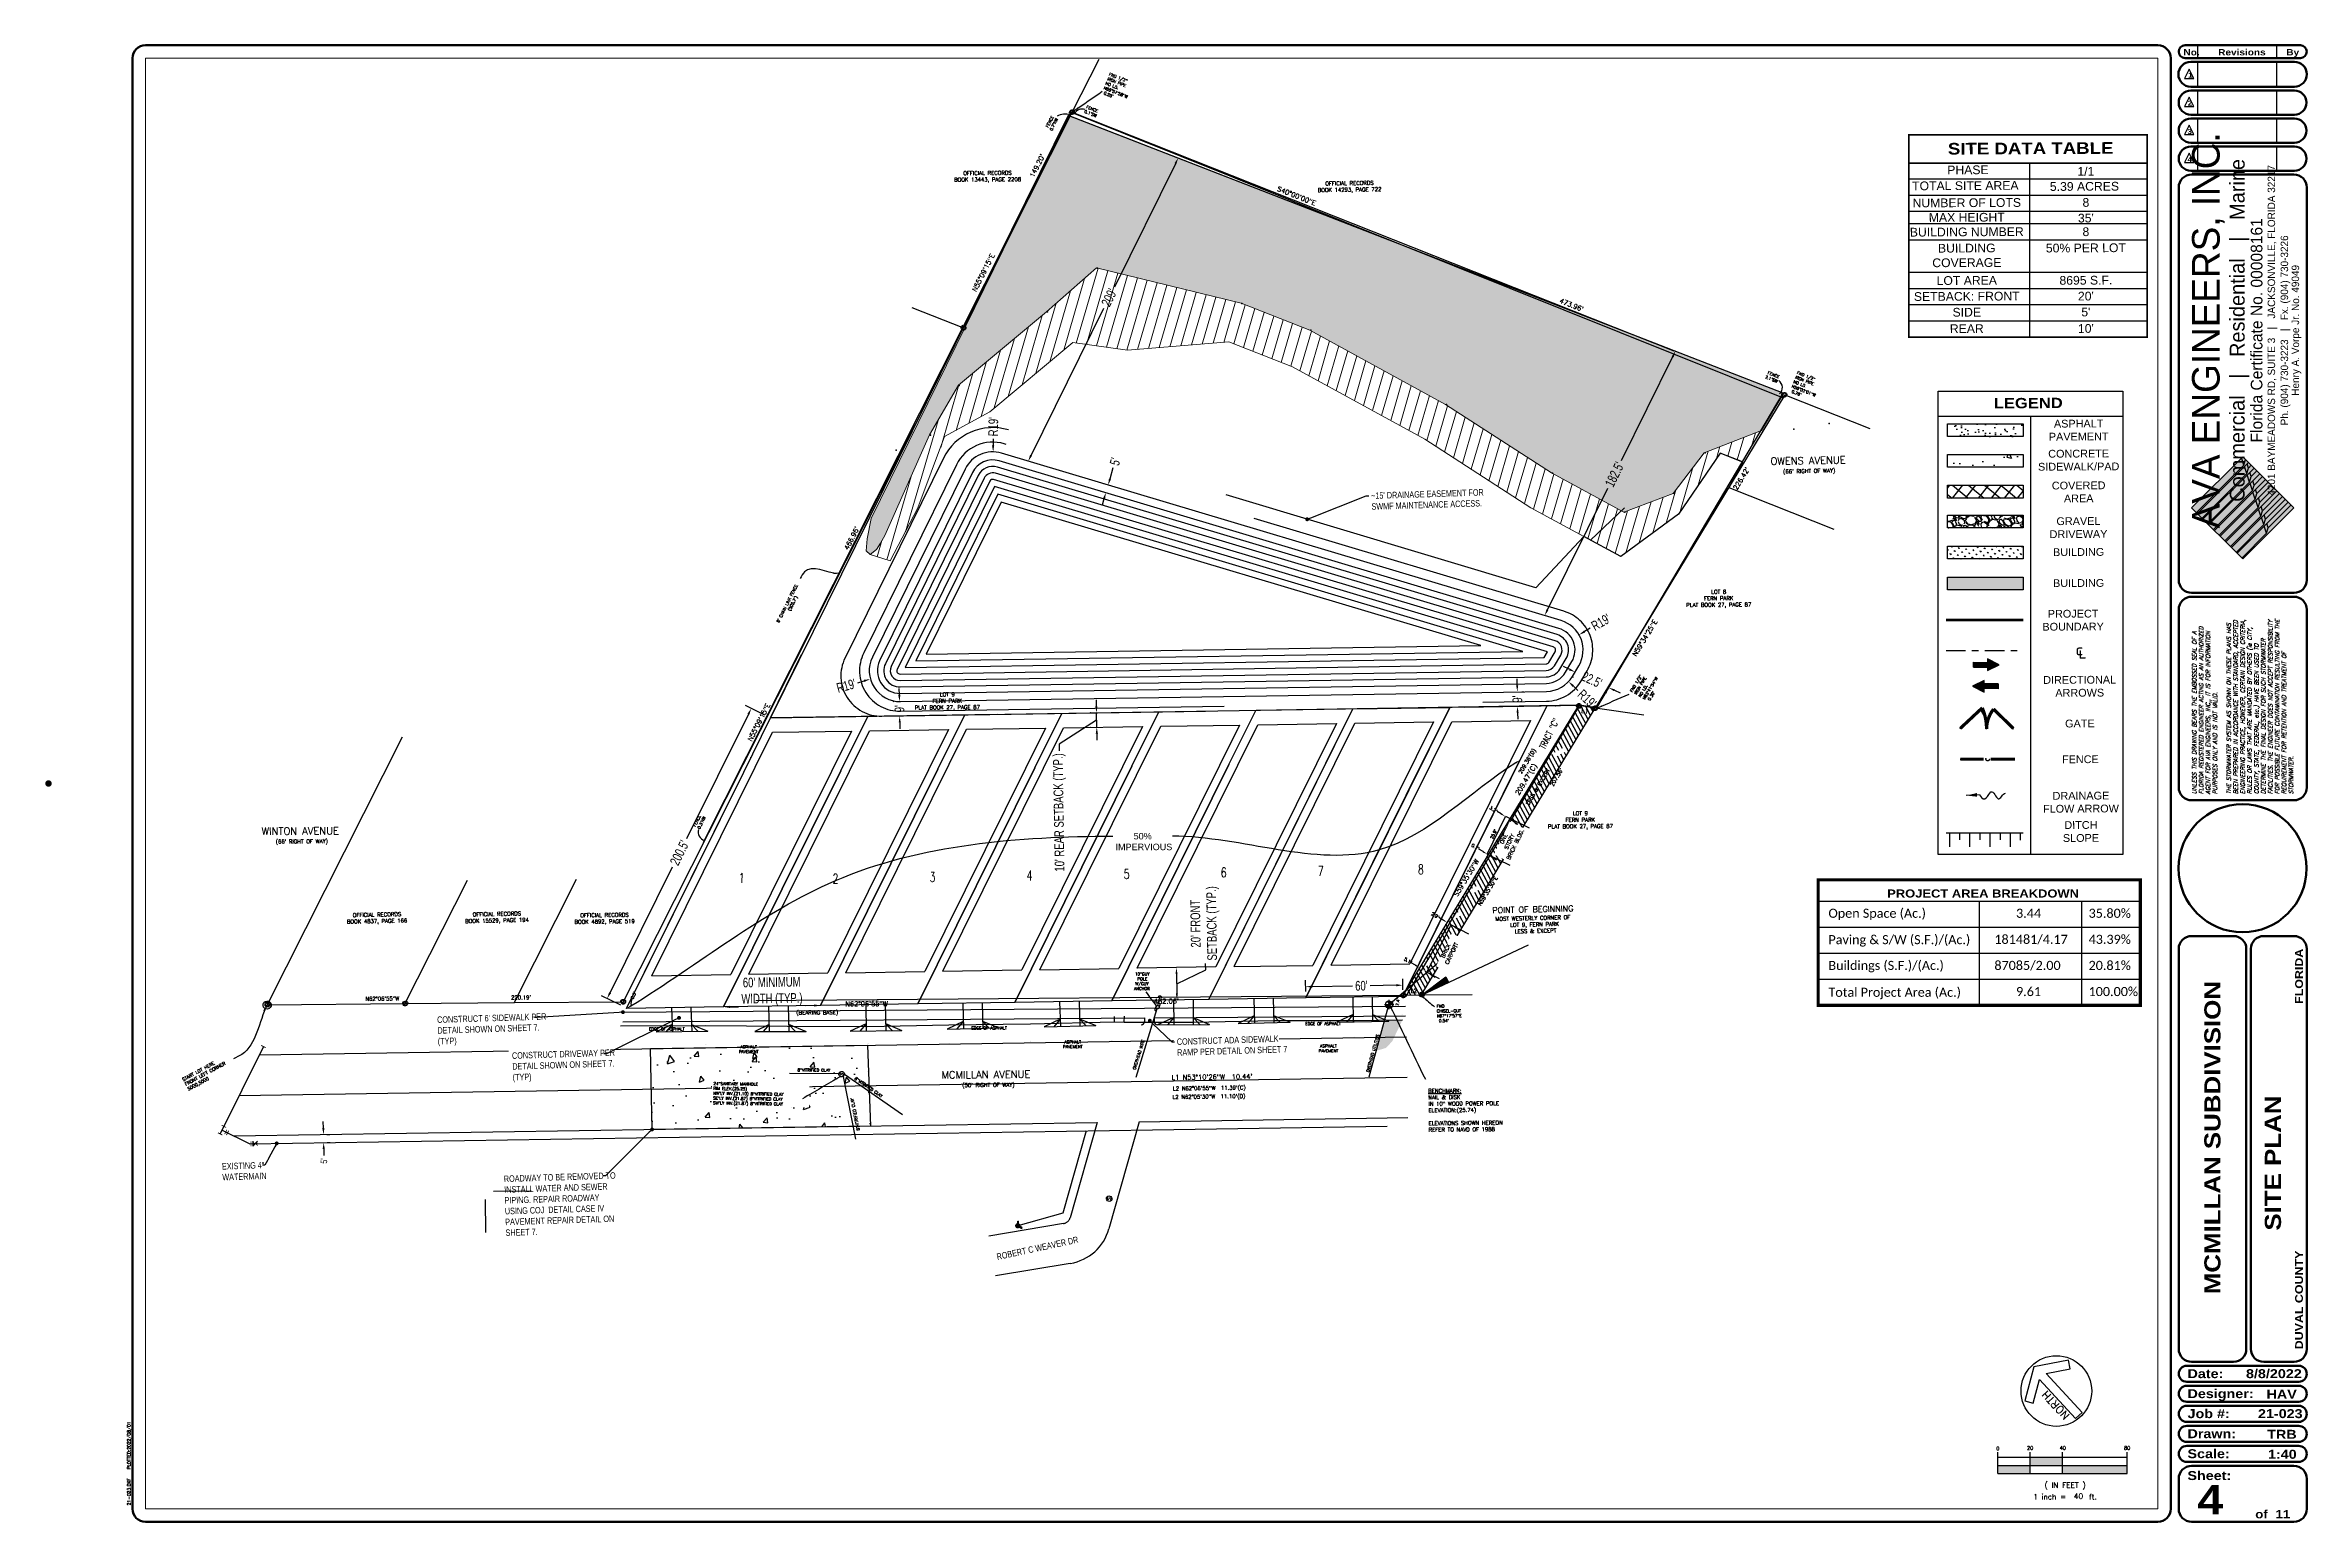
# Paper-space layout 'SITE' of a CAD drawing. Header units: feet, sheet in inches. Extents: x -12.2 to 22.7, y -7.4 to 15.4.
# The model-space entities are those that its viewports show. They can reach past a viewport. Long polylines and large blocks are cut down to what shows.
import ezdxf
from ezdxf import colors
from ezdxf.entities.mleader import LeaderData, LeaderLine
from ezdxf.enums import TextEntityAlignment as Align
from ezdxf.math import Vec2, Vec3

# ---------------------------------------------------------------- set-up
doc = ezdxf.new("R2010")
doc.units = ezdxf.units.FT
doc.header["$MEASUREMENT"] = 0
for name, pattern in [('BASE - SURVEY$0$DASHED', [0.75, 0.5, -0.25]), ('CENTER', [2, 1.25, -0.25, 0.25, -0.25]), ('CENTER2', [1.125, 0.75, -0.125, 0.125, -0.125]), ('DASHED2', [0.375, 0.25, -0.125]), ('HIDDEN', [0.375, 0.25, -0.125]), ('HIDDEN2', [0.1875, 0.125, -0.0625]), ('HIDDENX2', [0.75, 0.5, -0.25])]:
    doc.linetypes.add(name, pattern=pattern)
for name, color, linetype in [('BASE - SURVEY$0$MONUMENTATION', 8, 'Continuous'), ('BASE - SURVEY$0$SAVED OBJECTS', 8, 'Continuous'), ('BASE - SURVEY$0$SIDEWALKS', 255, 'Continuous'), ('BASE - SURVEY$0$SKETCH', 8, 'Continuous'), ('BASE - SURVEY$0$TRACT TEXT', 8, 'Continuous'), ('BASE - SURVEY$0$UTILITIES', 8, 'Continuous'), ('Date Stamp', 7, 'Continuous'), ('PR-CONC', 4, 'Continuous'), ('PR-DRAINAGE EASEMENT', 4, 'HIDDEN2'), ('PR-DRIVEWAY', 1, 'Continuous'), ('PR-LOT', 2, 'Continuous'), ('PR-LOW MAINTENANCE ZONE', 7, 'HIDDEN2'), ('PR-POND', 5, 'Continuous'), ('PR-POND TOB', 3, 'Continuous'), ('PR-SITE-TEXT', 4, 'Continuous'), ('PR-SITE-TXT', 131, 'Continuous'), ('SAVED OBJECTS', 255, 'Continuous'), ('SETBACK LINE', 6, 'DASHED2'), ('TB', 7, 'Continuous'), ('TB-TEXT', 81, 'Continuous'), ('TBLK', 7, 'Continuous'), ('UTILITIES', 255, 'Continuous'), ('V-ROAD-CNTR', 8, 'CENTER'), ('X-SURVEY', 7, 'Continuous'), ('X-WATER', 8, 'HIDDENX2')]:
    doc.layers.add(name, color=color, linetype=linetype)
for name, color, linetype, lineweight in [('Border', 118, 'Continuous', 70), ('PR-WETLAND BUFFER HATCH', 254, 'Continuous', 5), ('X-WETLANDS', 6, 'HIDDEN', 5)]:
    doc.layers.add(name, color=color, linetype=linetype, lineweight=lineweight)
doc.layers.add('GPS5_May12_McMillan_Wetland_Points', color=33, linetype='Continuous', true_color=0xdd8f78)
doc.layers.add('NOPRINT', color=7, linetype='Continuous', plot=False)
doc.layers.add('VP', color=15, linetype='Continuous', plot=False)
doc.styles.add('100RS', font='romans.shx', dxfattribs={"height": 0.1})
doc.styles.add('ARIAL', font='arial.ttf')
doc.styles.add('AVA', font='arial.ttf', dxfattribs={"width": 0.7})
doc.styles.add('AVA LOGO', font='')
doc.styles.add('BASE - SURVEY$0$L100', font='simplex', dxfattribs={"height": 2})
doc.styles.add('BASE - SURVEY$0$L120', font='simplex', dxfattribs={"height": 2.4})
doc.styles.add('BASE - SURVEY$0$L60', font='simplex', dxfattribs={"height": 1.2})
doc.styles.add('BASE - SURVEY$0$L80', font='simplex', dxfattribs={"height": 1.6})
doc.styles.add('BASE - SURVEY$0$ROMANC', font='romanc', dxfattribs={"height": 15})
doc.styles.add('BASE - SURVEY$0$ROMANS', font='ROMANS.SHX', dxfattribs={"height": 0.0667})
doc.styles.add('BASE - SURVEY$0$SHR', font='SIMPLEX', dxfattribs={"height": 0.75})
doc.styles.add('BASE - SURVEY$0$STANDARD', font='txt')
doc.styles.add('C6', font='complex', dxfattribs={"height": 2.499})
doc.styles.add('FDOT', font='', dxfattribs={"height": 0.07})
doc.styles.add('L100', font='simplex.shx', dxfattribs={"width": 0.7})
doc.styles.add('L30', font='simplex.shx', dxfattribs={"oblique": 15, "height": 6})
doc.styles.add('Legend', font='calibri.ttf')
doc.styles.add('ROMAND', font='ariblk.ttf')
doc.styles.add('ROMANS - Civil', font='romans.shx', dxfattribs={"height": 0.1})
doc.styles.add('S4', font='simplex', dxfattribs={"height": 1.668})
doc.styles.add('SHR', font='SIMPLEX', dxfattribs={"height": 0.75})
doc.styles.get('AVA LOGO').set_extended_font_data('Agency FB')
doc.styles.get('FDOT').set_extended_font_data('FDOT')
doc.linetypes.add('BASE - SURVEY$0$OVERHEAD LINE', pattern='A,1,-0.1,["OH",BASE - SURVEY$0$STANDARD,S=0.075,R=0,X=-0.0625,Y=-0.0375],-0.1', length=1.2)
doc.linetypes.add('FENCELINE2', pattern='A,0.25,-0.1,[132,ltypeshp.shx,S=0.1,R=0,X=-0.1,Y=0],-0.1,1', length=1.45)
doc.dimstyles.new('AVA', dxfattribs={"dimtxt": 0.1, "dimasz": 0.1, "dimexe": 0.1, "dimexo": 0.1, "dimgap": 0.05, "dimtad": 0, "dimrnd": 0.5, "dimzin": 12, "dimdsep": 46, "dimtxsty": 'AVA', "dimcen": 0, "dimadec": 0, "dimazin": 0, "dimtfac": 1, "dimtofl": 0, "dimtmove": 0, "dimatfit": 3, "dimfxl": 1, "dimtolj": 1, "dimtzin": 0, "dimarcsym": 1})
doc.dimstyles.new('BASE - SURVEY$0$BUILDING TIES', dxfattribs={"dimscale": 20, "dimtxt": 2, "dimasz": 0.15, "dimexe": 0.007087, "dimexo": 0.0625, "dimgap": 0.003543, "dimtad": 0, "dimdec": 1, "dimzin": 0, "dimdsep": 46, "dimtxsty": 'BASE - SURVEY$0$L100', "dimcen": 0, "dimse1": 1, "dimse2": 1, "dimclrd": 256, "dimaunit": 1, "dimadec": 3, "dimazin": 0, "dimtfac": 1, "dimtdec": 1, "dimtofl": 0, "dimtmove": 0, "dimatfit": 3, "dimfxl": 1, "dimtolj": 1, "dimtzin": 0, "dimarcsym": 0})
doc.dimstyles.new('BASE - SURVEY$0$STANDARD', dxfattribs={"dimtxt": 0.18, "dimasz": 0.9, "dimexe": 0.18, "dimexo": 0.0625, "dimgap": 0.09, "dimtad": 0, "dimtih": 1, "dimtoh": 1, "dimdec": 4, "dimzin": 0, "dimdsep": 46, "dimtxsty": 'BASE - SURVEY$0$STANDARD', "dimcen": 0, "dimadec": 0, "dimazin": 0, "dimtfac": 1, "dimtdec": 4, "dimtofl": 0, "dimtmove": 0, "dimatfit": 3, "dimfxl": 1, "dimtolj": 1, "dimtzin": 0, "dimarcsym": 0})

psp = doc.layouts.new('SITE')

# ---------------------------------------------------------------- texts
at = {"lineweight": 0, "style": 'ROMAND'}
psp.add_text('SITE PLAN', height=0.25, rotation=90, dxfattribs=at).set_placement((22.205, -1.866), align=Align.MIDDLE)
at = {"style": 'ROMAND'}
psp.add_text('4', height=0.45, dxfattribs=at).set_placement((21.239, -7.294), align=Align.CENTER)
at = {"layer": 'Date Stamp', "insert": (-10.892, -7.156), "char_height": 0.05, "attachment_point": 7, "rotation": 90, "style": 'ROMANS - Civil'}
psp.add_mtext('21-023.DXF    PLOTTED:2022/08/01', dxfattribs=at)
at = {"layer": 'NOPRINT', "style": 'ROMAND'}
psp.add_text('PROJECT AREA BREAKDOWN', height=0.125, dxfattribs=at).set_placement((16.243, 2.238))
at = {"layer": 'NOPRINT', "lineweight": 0, "style": 'Legend'}
for s, p in [('Open Space (Ac.)', (15.335, 1.925)), ('3.44', (18.235, 1.925)), ('35.80%%%', (19.356, 1.925)), ('Paving & S/W (S.F.)/(Ac.)', (15.335, 1.517)), ('181481/4.17', (17.9, 1.522)), ('43.39%%%', (19.356, 1.522)), ('Buildings (S.F.)/(Ac.)', (15.335, 1.119)), ('87085/2.00', (17.9, 1.119)), ('20.81%%%', (19.356, 1.119)), ('Total Project Area (Ac.)', (15.335, 0.704)), ('9.61', (18.235, 0.715)), ('100.00%%%', (19.356, 0.715))]:
    psp.add_text(s, height=0.14, dxfattribs=at).set_placement(p)
at = {"layer": 'NOPRINT', "attachment_point": 2, "rotation": 0.2822}
for s, insert, char_height, width, style in [('LEGEND', (18.423, 9.96, -0.914), 0.16, 2.63845, 'ROMAND'), ('ASPHALT PAVEMENT', (19.202, 9.623, -0.914), 0.12, 1.58218, 'ARIAL'), ('CONCRETE\\PSIDEWALK/PAD', (19.202, 9.159, -0.914), 0.12, 1.58218, 'ARIAL'), ('COVERED\\PAREA', (19.202, 8.667, -0.914), 0.12, 1.58218, 'ARIAL'), ('GRAVEL \\PDRIVEWAY', (19.199, 8.116, -1.828), 0.12, 1.58218, 'ARIAL'), ('BUILDING', (19.202, 7.638, -0.914), 0.12, 1.58218, 'ARIAL'), ('BUILDING', (19.202, 7.159), 0.12, 1.58218, 'ARIAL'), ('PROJECT\\PBOUNDARY', (19.116, 6.685, -0.457), 0.12, 1.58218, 'ARIAL'), ('{\\fISOCPEUR|b0|i0|c0|p34;℄}', (19.217, 6.151, -2.808), 0.2, 4.74655, 'ARIAL'), ('DIRECTIONAL\\PARROWS', (19.218, 5.663, -0.914), 0.12, 1.58218, 'ARIAL'), ('GATE', (19.221, 4.988), 0.12, 1.58218, 'ARIAL'), ('FENCE', (19.229, 4.435, -0.914), 0.12, 1.58218, 'ARIAL'), ('DRAINAGE\\PFLOW ARROW', (19.237, 3.872, -0.914), 0.12, 1.58218, 'ARIAL'), ('DITCH\\PSLOPE', (19.237, 3.419, -0.614), 0.12, 1.58218, 'ARIAL')]:
    psp.add_mtext(s, dxfattribs=dict(at, insert=insert, char_height=char_height, width=width, style=style))
at = {"layer": 'TBLK', "attachment_point": 2, "rotation": 0.2822}
for s, insert, char_height, width, style in [('SITE DATA TABLE', (18.46, 13.907, -1.028), 0.18, 2.96825, 'ROMAND'), ('TOTAL SITE AREA', (17.451, 13.308), 0.135, 1.77996, 'ARIAL'), ('PHASE', (17.491, 13.552), 0.135, 1.77996, 'ARIAL'), ('5.39 ACRES', (19.292, 13.297), 0.135, 1.77996, 'ARIAL'), ('1/1', (19.314, 13.529), 0.135, 1.77996, 'ARIAL'), ('NUMBER OF LOTS', (17.473, 13.044), 0.135, 1.77996, 'ARIAL'), ('8', (19.314, 13.049), 0.135, 1.77996, 'ARIAL'), ('BUILDING NUMBER ', (17.473, 12.593), 0.135, 1.77996, 'ARIAL'), ('MAX HEIGHT', (17.473, 12.818), 0.135, 1.77996, 'ARIAL'), ("35'", (19.314, 12.807), 0.135, 1.77996, 'ARIAL'), ('8', (19.314, 12.596), 0.135, 1.77996, 'ARIAL'), ('BUILDING COVERAGE', (17.473, 12.343), 0.135, 1.77996, 'ARIAL'), ('50% PER LOT', (19.314, 12.346), 0.135, 1.77996, 'ARIAL'), ('SETBACK: FRONT', (17.473, 11.598), 0.135, 1.77996, 'ARIAL'), ('LOT AREA', (17.473, 11.843), 0.135, 1.77996, 'ARIAL'), ('8695 S.F.', (19.314, 11.846), 0.135, 1.77996, 'ARIAL'), ("20'", (19.314, 11.601), 0.135, 1.77996, 'ARIAL'), ('SIDE', (17.473, 11.352), 0.135, 1.77996, 'ARIAL'), ("5'", (19.314, 11.355), 0.135, 1.77996, 'ARIAL'), ('REAR', (17.473, 11.098), 0.135, 1.77996, 'ARIAL'), ("10'", (19.314, 11.101), 0.135, 1.77996, 'ARIAL')]:
    psp.add_mtext(s, dxfattribs=dict(at, insert=insert, char_height=char_height, width=width, style=style))

msp = doc.modelspace()

# ---------------------------------------------------------------- texts
at = {"layer": 'PR-SITE-TEXT', "color": 5, "char_height": 6, "attachment_point": 1, "style": 'L100'}
for s, width, insert, rotation in [('1', 0.0212, (432738.619, 2201578.217), 328.99704), ('2', 0.0212, (432789.162, 2201549.936), 331.157548), ('3', 0.0212, (432842.196, 2201521.875), 331.157548), ('4', 3.06, (432895.22, 2201493.818), 331.157548), ('5', 0.0212, (432948.263, 2201465.751), 331.157548), ('6', 0.0212, (433001.287, 2201437.695), 331.157548), ('7', 0.0212, (433054.329, 2201409.628), 331.157548), ('8', 0.0212, (433109.065, 2201380.666), 331.157548)]:
    msp.add_mtext_dynamic_manual_height_columns(s, width=width, gutter_width=0.6, heights=[0], dxfattribs=dict(at, insert=insert, rotation=rotation))

# ---------------------------------------------------------------- blocks, each defined once
blk = doc.blocks.new('*U19')
at = {"layer": 'TB-TEXT'}
for p, q in [((-1, 0.13), (-1, 0.213)), ((-1, -0.12), (-1, 0.13)), ((1, 0.13), (-1, 0.13)), ((-1, 0.005), (1, 0.005)), ((-0.5, 0.13), (-0.5, 0.213)), ((-0.5, -0.12), (-0.5, 0.13)), ((0, 0.13), (0, 0.213)), ((0, -0.12), (0, 0.13)), ((1, 0.13), (1, 0.213)), ((1, -0.12), (1, 0.13)), ((-1, -0.12), (1, -0.12))]:
    blk.add_line(p, q, dxfattribs=at)
for points in [[(-1, 0), (-1, -0.12), (-0.5, 0), (-0.5, -0.12)], [(-0.5, 0.13), (-0.5, 0), (0, 0.13), (0, 0)], [(0, 0), (0, -0.12), (1, 0), (1, -0.12)]]:
    blk.add_solid(points, dxfattribs=at)
for s, height, style, p in [('0', 0.0556, 'S4', (-0.997, 0.24)), ('20', 0.0556, 'S4', (-0.499, 0.249)), ('40', 0.0556, 'S4', (0.006, 0.249)), ('80', 0.0556, 'S4', (1.001, 0.249)), ('( IN FEET )', 0.0833, 'C6', (0.042, -0.339)), ('1 inch =     ft.', 0.0833, 'C6', (0.042, -0.519))]:
    blk.add_text(s, height=height, dxfattribs=dict(at, style=style)).set_placement(p, align=Align.CENTER)
at = {"layer": 'TB-TEXT', "style": 'C6'}
blk.add_text('40', height=0.0833, dxfattribs=at).set_placement((0.178, -0.51))
blk = doc.blocks.new('northarrow')
at = {"layer": 'TB', "color": 7, "linetype": 'ByBlock', "lineweight": -2}
for p, q in [((0, 0.512), (-0.461, 0.222)), ((0.461, 0.222), (0, 0.512)), ((-0.461, 0.222), (-0.389, 0.106)), ((-0.389, 0.106), (-0.068, 0.308)), ((-0.068, 0.308), (-0.068, -0.512)), ((0.068, -0.512), (0.068, 0.308)), ((0.068, 0.308), (0.389, 0.106)), ((0.389, 0.106), (0.461, 0.222)), ((-0.068, -0.512), (0.068, -0.512))]:
    blk.add_line(p, q, dxfattribs=at)
blk.add_circle((0, 0), 0.546, dxfattribs=at)
at = {"layer": 'TB', "color": 151, "linetype": 'ByBlock', "lineweight": -2, "style": '100RS'}
blk.add_text('NORTH', height=0.12, rotation=90, dxfattribs=at).set_placement((-0.06, -0.153), align=Align.BOTTOM_CENTER)
blk = doc.blocks.new('A$Ca8f96253')
h = blk.add_hatch(color=8)
h.paths.add_polyline_path([(34.662, 4.305), (34.618, 4.348), (34.289, 4.019), (34.311, 3.953)])
h.paths.add_polyline_path([(34.245, 4.151), (34.267, 4.085), (34.574, 4.392), (34.53, 4.436)])
h.paths.add_polyline_path([(34.486, 4.48), (34.443, 4.524), (34.201, 4.283), (34.223, 4.217)])
h.paths.add_polyline_path([(34.399, 4.568), (34.355, 4.612), (34.157, 4.414), (34.179, 4.348)])
h.paths.add_polyline_path([(34.311, 4.656), (34.267, 4.7), (34.113, 4.546), (34.135, 4.48)])
h.paths.add_polyline_path([(34.223, 4.743), (34.179, 4.787), (34.07, 4.678), (34.091, 4.612)])
h.paths.add_polyline_path([(34.135, 4.831), (34.091, 4.875), (34.026, 4.809), (34.048, 4.743)])
h.paths.add_polyline_path([(34.004, 4.963), (33.982, 4.941), (34.004, 4.875), (34.048, 4.919)])
h.paths.add_polyline_path([(33.828, 3.558), (33.901, 3.485), (34.285, 3.869), (34.249, 3.979)])
h.paths.add_polyline_path([(33.74, 3.646), (33.813, 3.573), (34.241, 4.001), (34.205, 4.11)])
h.paths.add_polyline_path([(34.197, 4.132), (34.161, 4.242), (33.653, 3.734), (33.726, 3.661)])
h.paths.add_polyline_path([(34.153, 4.264), (34.117, 4.374), (33.565, 3.822), (33.638, 3.749)])
h.paths.add_polyline_path([(34.11, 4.396), (34.073, 4.505), (33.477, 3.91), (33.55, 3.836)])
h.paths.add_polyline_path([(33.389, 3.997), (33.462, 3.924), (34.066, 4.527), (34.029, 4.637)])
h.paths.add_polyline_path([(33.301, 4.085), (33.375, 4.012), (34.022, 4.659), (33.985, 4.769)])
h.paths.add_polyline_path([(33.978, 4.791), (33.941, 4.901), (33.214, 4.173), (33.287, 4.1)])
h.paths.add_polyline_path([(33.126, 4.261), (33.199, 4.187), (33.934, 4.922), (33.897, 5.032)])
h = blk.add_hatch(color=255)
h.paths.add_polyline_path([(34.311, 3.953), (34.285, 3.869), (33.901, 3.485), (33.916, 3.471), (34.706, 4.261), (34.662, 4.305)])
h.paths.add_polyline_path([(34.618, 4.348), (34.574, 4.392), (34.267, 4.085), (34.241, 4.001), (33.813, 3.573), (33.828, 3.558)])
h.paths.add_polyline_path([(34.197, 4.132), (33.726, 3.661), (33.74, 3.646), (34.53, 4.436), (34.486, 4.48), (34.223, 4.217)])
h.paths.add_polyline_path([(34.179, 4.348), (34.153, 4.264), (33.638, 3.749), (33.653, 3.734), (34.443, 4.524), (34.399, 4.568)])
h.paths.add_polyline_path([(34.11, 4.396), (33.55, 3.836), (33.565, 3.822), (34.355, 4.612), (34.311, 4.656), (34.135, 4.48)])
h.paths.add_polyline_path([(34.066, 4.527), (33.462, 3.924), (33.477, 3.91), (34.267, 4.7), (34.223, 4.743), (34.091, 4.612)])
h.paths.add_polyline_path([(34.048, 4.743), (34.022, 4.659), (33.375, 4.012), (33.389, 3.997), (34.179, 4.787), (34.135, 4.831)])
h.paths.add_polyline_path([(34.091, 4.875), (34.048, 4.919), (34.004, 4.875), (33.978, 4.791), (33.287, 4.1), (33.301, 4.085)])
h.paths.add_polyline_path([(33.934, 4.922), (33.199, 4.187), (33.214, 4.173), (34.004, 4.963), (33.96, 5.007)])
h = blk.add_hatch(color=9)
h.paths.add_polyline_path([(34.285, 3.869), (34.311, 3.953), (34.289, 4.019), (34.249, 3.979)])
h.paths.add_polyline_path([(34.245, 4.151), (34.205, 4.11), (34.241, 4.001), (34.267, 4.085)])
h.paths.add_polyline_path([(34.201, 4.283), (34.161, 4.242), (34.197, 4.132), (34.223, 4.217)])
h.paths.add_polyline_path([(34.179, 4.348), (34.157, 4.414), (34.117, 4.374), (34.153, 4.264)])
h.paths.add_polyline_path([(34.113, 4.546), (34.073, 4.505), (34.11, 4.396), (34.135, 4.48)])
h.paths.add_polyline_path([(34.066, 4.527), (34.091, 4.612), (34.07, 4.678), (34.029, 4.637)])
h.paths.add_polyline_path([(34.026, 4.809), (33.985, 4.769), (34.022, 4.659), (34.048, 4.743)])
h.paths.add_polyline_path([(34.004, 4.875), (33.982, 4.941), (33.941, 4.901), (33.978, 4.791)])
h.paths.add_polyline_path([(33.96, 5.007), (33.916, 5.051), (33.897, 5.032), (33.934, 4.922)])
for p, q in [((33.224, 11.213), (33.224, 11.41)), ((34.442, 11.213), (34.442, 11.41)), ((33.088, 11.041), (33.015, 10.895)), ((33.015, 10.895), (33.16, 10.895)), ((33.16, 10.895), (33.088, 11.041)), ((33.224, 10.77), (33.224, 11.154)), ((34.442, 10.77), (34.442, 11.154)), ((33.088, 10.608), (33.015, 10.462)), ((33.16, 10.462), (33.088, 10.608)), ((33.224, 10.337), (33.224, 10.711)), ((34.442, 10.337), (34.442, 10.711)), ((33.015, 10.462), (33.16, 10.462)), ((33.088, 10.175), (33.015, 10.029)), ((33.16, 10.029), (33.088, 10.175)), ((33.224, 9.904), (33.224, 10.278)), ((34.442, 9.904), (34.442, 10.278)), ((33.015, 10.029), (33.16, 10.029)), ((33.224, 9.472), (33.224, 9.845)), ((34.442, 9.472), (34.442, 9.844)), ((33.088, 9.742), (33.015, 9.596)), ((33.015, 9.596), (33.16, 9.596)), ((33.16, 9.596), (33.088, 9.742)), ((33.126, 4.261), (33.916, 5.051)), ((33.214, 4.173), (34.004, 4.963)), ((33.934, 4.922), (33.897, 5.032)), ((34.706, 4.261), (33.916, 5.051)), ((33.978, 4.791), (33.941, 4.901)), ((34.004, 4.875), (33.982, 4.941)), ((33.301, 4.085), (34.091, 4.875)), ((33.389, 3.997), (34.179, 4.787)), ((33.477, 3.91), (34.267, 4.7)), ((33.565, 3.822), (34.355, 4.612)), ((34.022, 4.659), (33.985, 4.769)), ((34.048, 4.743), (34.026, 4.809)), ((34.066, 4.527), (34.029, 4.637)), ((34.091, 4.612), (34.07, 4.678)), ((34.135, 4.48), (34.113, 4.546)), ((33.916, 3.471), (33.126, 4.261)), ((33.653, 3.734), (34.443, 4.524)), ((33.74, 3.646), (34.53, 4.436)), ((33.828, 3.558), (34.618, 4.348)), ((33.916, 3.471), (34.706, 4.261)), ((34.11, 4.396), (34.073, 4.505)), ((34.153, 4.264), (34.117, 4.374)), ((34.179, 4.348), (34.157, 4.414)), ((34.197, 4.132), (34.161, 4.242)), ((34.223, 4.217), (34.201, 4.283)), ((34.241, 4.001), (34.205, 4.11)), ((34.267, 4.085), (34.245, 4.151)), ((34.285, 3.869), (34.249, 3.979)), ((34.311, 3.953), (34.289, 4.019))]:
    blk.add_line(p, q)
for points in [[(33.199, 4.187), (33.934, 4.922), (33.96, 5.007)], [(33.287, 4.1), (33.978, 4.791), (34.004, 4.875), (34.048, 4.919)], [(33.375, 4.012), (34.022, 4.659), (34.048, 4.743), (34.135, 4.831)], [(33.462, 3.924), (34.066, 4.527), (34.091, 4.612), (34.223, 4.743)], [(33.55, 3.836), (34.11, 4.396), (34.135, 4.48), (34.311, 4.656)], [(33.638, 3.749), (34.153, 4.264), (34.179, 4.348), (34.399, 4.568)], [(33.726, 3.661), (34.197, 4.132), (34.223, 4.217), (34.486, 4.48)], [(33.813, 3.573), (34.241, 4.001), (34.267, 4.085), (34.574, 4.392)], [(33.901, 3.485), (34.285, 3.869), (34.311, 3.953), (34.662, 4.305)]]:
    blk.add_lwpolyline(points)
at = {"const_width": 0.05}
blk.add_lwpolyline([(-0.025, 0, 1), (0.025, 0, 1)], format="xyb", close=True, dxfattribs=at)
at = {"layer": 'Border'}
for points in [[(32.803, 11.212), (32.803, -11.212, -0.414214), (32.605, -11.41), (1.498, -11.41, -0.414214), (1.3, -11.212), (1.3, 11.212, -0.414214), (1.498, 11.41), (32.605, 11.41, -0.414214)], [(33.025, 11.213, -1), (33.025, 11.41), (34.807, 11.41, -1), (34.807, 11.213)], [(33.113, 10.77), (34.714, 10.77, 1), (34.714, 11.154), (33.113, 11.154, 1)], [(33.113, 10.711, 1), (33.113, 10.337), (34.714, 10.337, 1), (34.714, 10.711)], [(33.113, 10.278, 1), (33.113, 9.904), (34.714, 9.904, 1), (34.714, 10.278)], [(34.714, 9.845), (33.113, 9.845, 1), (33.113, 9.472), (34.714, 9.472, 1)], [(32.926, 9.214, -0.414214), (33.124, 9.412), (34.708, 9.412, -0.414214), (34.905, 9.214), (34.905, 3.145, -0.414214), (34.708, 2.947), (33.124, 2.947, -0.414214), (32.926, 3.145)], [(33.124, -0.259, -0.414214), (32.926, -0.061), (32.926, 2.689, -0.414214), (33.124, 2.887), (34.708, 2.887, -0.414214), (34.905, 2.689), (34.905, -0.061, -0.414214), (34.708, -0.259)], [(33.971, -8.741), (33.971, -2.555, 0.414214), (33.773, -2.357), (33.124, -2.357, 0.414214), (32.926, -2.555), (32.926, -8.741, 0.414214), (33.124, -8.939), (33.773, -8.939, 0.414214)], [(34.24, -2.357, 0.414214), (34.042, -2.555), (34.042, -8.741, 0.414214), (34.24, -8.939), (34.708, -8.939, 0.414214), (34.905, -8.741), (34.905, -2.555, 0.414214), (34.708, -2.357)], [(34.781, -9.247, 1), (34.781, -8.999), (33.05, -8.999, 1), (33.05, -9.247)], [(34.781, -9.556, 1), (34.781, -9.308), (33.05, -9.308, 1), (33.05, -9.556)], [(34.781, -9.866, 1), (34.781, -9.618), (33.05, -9.618, 1), (33.05, -9.866)], [(34.781, -10.175, 1), (34.781, -9.928), (33.05, -9.928, 1), (33.05, -10.175)], [(33.05, -10.484, -1), (33.05, -10.237), (34.781, -10.237, -1), (34.781, -10.484)], [(34.905, -10.744, 0.414214), (34.708, -10.546), (33.124, -10.546, 0.414214), (32.926, -10.744), (32.926, -11.212, 0.414214), (33.124, -11.41), (34.708, -11.41, 0.414214), (34.905, -11.212)]]:
    blk.add_lwpolyline(points, format="xyb", close=True, dxfattribs=at)
blk.add_circle((33.913, -1.309), 0.99, dxfattribs=at)
at = {"style": 'ROMAND'}
for s, height, p in [('No.', 0.0972, (33, 11.253)), ('Revisions', 0.0972, (33.536, 11.254)), ('By', 0.0972, (34.589, 11.254)), ('1', 0.0777, (33.073, 10.911)), ('2', 0.0777, (33.065, 10.477)), ('3', 0.0777, (33.062, 10.039)), ('4', 0.0777, (33.062, 9.606)), ('Date:', 0.1385, (33.062, -9.19)), ('Designer:', 0.1385, (33.062, -9.499)), ('Job #:', 0.1385, (33.063, -9.808)), ('Drawn:', 0.1385, (33.062, -10.118)), ('Scale:', 0.1385, (33.062, -10.427)), ('Sheet:', 0.1385, (33.061, -10.765)), ('of', 0.1286, (34.109, -11.357)), ('11', 0.1286, (34.422, -11.357))]:
    blk.add_text(s, height=height, dxfattribs=at).set_placement(p)
at = {"style": 'AVA LOGO'}
for s, height, p in [('AVA ENGINEERS, INC.', 0.4268, (33.559, 7.004)), ('Commercial   |   Residential   |   Marine', 0.23047, (33.945, 7.004)), ('4201 BAYMEADOWS RD, SUITE 3   |   JACKSONVILLE, FLORIDA 32217', 0.11524, (34.416, 7.004)), ('Florida Certificate No. 00008161', 0.18, (34.22, 7.004)), ('Ph. (904) 730-3223   |   Fx. (904) 730-3226', 0.11524, (34.617, 7.004)), ('Henry A. Vorpe Jr. No. 49049', 0.11524, (34.787, 7.004))]:
    blk.add_text(s, height=height, rotation=90, dxfattribs=at).set_placement(p, align=Align.CENTER)
at = {"style": 'ROMAND'}
blk.add_text('FLORIDA', height=0.12, rotation=90, dxfattribs=at).set_placement((34.846, -2.553), align=Align.RIGHT)
for s, height, p in [('MCMILLAN SUBDIVISION', 0.25, (33.572, -7.893)), ('DUVAL COUNTY', 0.12, (34.846, -8.744))]:
    blk.add_text(s, height=height, rotation=90, dxfattribs=at).set_placement(p)
for s, p in [('8/8/2022', (34.828, -9.19)), ('HAV', (34.751, -9.508)), ('21-023', (34.841, -9.808)), ('TRB', (34.749, -10.127)), ('1:40', (34.749, -10.436))]:
    blk.add_text(s, height=0.1385, dxfattribs=at).set_placement(p, align=Align.RIGHT)
at = {"insert": (33.134, -0.165), "char_height": 0.065, "attachment_point": 1, "rotation": 90, "line_spacing_factor": 0.985714, "style": 'L30'}
blk.add_mtext_dynamic_manual_height_columns('UNLESS THIS DRAWING BEARS THE EMBOSSED SEAL OF A FLORIDA REGISTERED ENGINEER ACTING AS AN AUTHORIZED AGENT FOR AVA ENGINEERS, INC,, IT IS FOR INFORMATION PURPOSES ONLY AND IS NOT VALID.\\P\\PTHE STORMWATER SYSTEM AS SHOWN ON THESE PLANS HAS BEEN PREPARED IN ACCORDANCE WITH STANDARD, ACCEPTED ENGINEERING PRACTICE, HOWEVER, CERTAIN DESIGN CRITERIA, RULES OR LAWS THAT ARE MANDATED BY OTHERS (ie CITY, COUNTY, STATE, FEDERAL, etc.) HAVE BEEN USED TO DETERMINE THE FINAL DESIGN FOR SUCH STORMWATER FACILITIES. THE ENGINEER DOES NOT ACCEPT RESPONSIBILITY FOR POSSIBLE FUTURE CONTAMINATION RESULTING FROM THE REQUIREMENT FOR RETENTION AND TREATMENT OF STORMWATER.', width=2.97366, gutter_width=30, heights=[210.531], dxfattribs=at)
blk = doc.blocks.new('Arrow1')
h = blk.add_hatch(color=256)
h.paths.add_polyline_path([(4.37, 1.8), (4.37, -1.8), (7.97, -0.01)])
h.paths.add_polyline_path([(4.37, 0.72), (0, 0.73), (0, -0.73), (4.37, -0.73)])
for p, q in [((0, -0.73), (0, 0.73)), ((0, 0.73), (4.37, 0.72)), ((0, -0.73), (4.37, -0.73))]:
    blk.add_line(p, q)
blk.add_lwpolyline([(7.97, -0.01), (4.37, 1.8), (4.37, -1.8), (7.97, -0.01)])
blk = doc.blocks.new('Flowarro')
for p, q in [((-9.48, 0.06), (-9.71, 0)), ((-9.24, 0.23), (-9.48, 0.06)), ((-9, 0.46), (-9.24, 0.23)), ((-8.76, 0.71), (-9, 0.46)), ((-8.53, 0.96), (-8.76, 0.71)), ((-8.3, 1.16), (-8.53, 0.96)), ((-8.08, 1.27), (-8.3, 1.16)), ((-7.87, 1.26), (-8.08, 1.27)), ((-7.66, 1.1), (-7.87, 1.26)), ((-7.46, 0.83), (-7.66, 1.1)), ((-7.26, 0.49), (-7.46, 0.83)), ((-7.06, 0.13), (-7.26, 0.49)), ((-6.85, -0.19), (-7.06, 0.13)), ((-5.59, 0.11), (-5.88, -0.27)), ((-5.27, 0.52), (-5.59, 0.11)), ((-4.93, 0.89), (-5.27, 0.52)), ((-4.57, 1.11), (-4.93, 0.89)), ((-4.18, 1.09), (-4.57, 1.11)), ((-3.76, 0.75), (-4.18, 1.09)), ((-3.32, 0), (-3.76, 0.75)), ((-3.32, 0), (0, 0)), ((-6.63, -0.44), (-6.85, -0.19)), ((-6.4, -0.57), (-6.63, -0.44)), ((-6.15, -0.52), (-6.4, -0.57)), ((-5.88, -0.27), (-6.15, -0.52))]:
    blk.add_line(p, q)
blk.add_solid([(-2.7, -0.45), (-2.7, 0.45), (0, 0)])
blk = doc.blocks.new('*D12')
at = {"layer": 'Defpoints', "color": 0, "transparency": 16777216}
for p in [(432980, 2201558.5), (432980.2, 2201558.4), (432976.1, 2201550.6)]:
    blk.add_point(p, dxfattribs=at)
at = {"layer": 'PR-SITE-TXT', "color": 0, "lineweight": -2, "transparency": 16777216}
for p, q in [((432981.9, 2201562.1), (432983.8, 2201565.6)), ((432950.5, 2201552.7), (432948.6, 2201549.1)), ((432977.9, 2201554.6), (432950.5, 2201552.7)), ((432972.5, 2201552.4), (432972.3, 2201552.5)), ((432975.9, 2201550.7), (432980, 2201558.5)), ((432976.7, 2201560.3), (432976.5, 2201560.4)), ((432974, 2201547.1), (432972.1, 2201543.6))]:
    blk.add_line(p, q, dxfattribs=at)
at = {"layer": 'PR-SITE-TXT', "color": 0, "transparency": 16777216}
for points in [[(432981.3, 2201562.4), (432982.5, 2201561.8), (432980, 2201558.5)], [(432973.4, 2201547.5), (432974.6, 2201546.8), (432975.9, 2201550.7)]]:
    blk.add_solid(points, dxfattribs=at)
at = {"layer": 'PR-SITE-TXT', "color": 0, "transparency": 16777216, "insert": (432930.7, 2201515.4), "char_height": 6, "attachment_point": 5, "rotation": 62.1153, "style": 'AVA'}
blk.add_mtext("\\A1;10' REAR SETBACK (TYP.)", dxfattribs=at)
blk = doc.blocks.new('*D13')
at = {"layer": 'Defpoints', "color": 0, "transparency": 16777216}
for p in [(432947.5, 2201396.7), (432938.2, 2201379.1), (432938.2, 2201379.1)]:
    blk.add_point(p, dxfattribs=at)
at = {"layer": 'PR-SITE-TXT', "color": 0, "lineweight": -2, "transparency": 16777216}
for p, q in [((432945.7, 2201393.2), (432940, 2201382.6)), ((432942.9, 2201387.9), (432962.7, 2201386.7)), ((432951.1, 2201394.9), (432951.1, 2201394.9)), ((432962.7, 2201386.7), (432964.5, 2201390.2)), ((432941.7, 2201377.2), (432941.7, 2201377.2))]:
    blk.add_line(p, q, dxfattribs=at)
at = {"layer": 'PR-SITE-TXT', "color": 0, "transparency": 16777216}
for points in [[(432945.1, 2201393.5), (432946.2, 2201392.9), (432947.5, 2201396.7)], [(432939.5, 2201382.9), (432940.6, 2201382.3), (432938.2, 2201379.1)]]:
    blk.add_solid(points, dxfattribs=at)
at = {"layer": 'PR-SITE-TXT', "color": 0, "transparency": 16777216, "insert": (432976.1, 2201412.1), "char_height": 6, "attachment_point": 5, "rotation": 62.1153, "style": 'AVA'}
blk.add_mtext("\\A1;20' FRONT \\PSETBACK (TYP.)", dxfattribs=at)
blk = doc.blocks.new('BASE - SURVEY$0$A$C523B294B')
at = {"layer": 'BASE - SURVEY$0$MONUMENTATION'}
for radius in [1, 0.75]:
    blk.add_circle((0, 0), radius, dxfattribs=at)
blk = doc.blocks.new('BASE - SURVEY$0$A$C14A63184')
at = {"layer": 'BASE - SURVEY$0$UTILITIES'}
for p, q in [((-0.45, 0.5), (-1.46, -0.4)), ((0.45, -0.5), (1.46, 0.4))]:
    blk.add_line(p, q, dxfattribs=at)
blk.add_circle((0, 0), 0.677, dxfattribs=at)
for centre, start, end in [((1.23, 0.65), 311.9023, 131.9023), ((-1.23, -0.65), 131.9023, 311.9023)]:
    blk.add_arc(centre, 0.338, start, end, dxfattribs=at)
blk = doc.blocks.new('BASE - SURVEY$0$POWER POLE')
at = {"layer": 'BASE - SURVEY$0$UTILITIES', "ltscale": 0.5}
blk.add_blockref('BASE - SURVEY$0$A$C14A63184', (0, 0), dxfattribs=at)
blk = doc.blocks.new('*D194')
at = {"layer": 'BASE - SURVEY$0$SAVED OBJECTS', "lineweight": -2, "ltscale": 0.5, "transparency": 16777216}
for p, q in [((433169.2, 2201383.3), (433167.7, 2201385.9)), ((433173.8, 2201375.4), (433175.3, 2201372.8))]:
    blk.add_line(p, q, dxfattribs=at)
at = {"layer": 'BASE - SURVEY$0$SAVED OBJECTS', "color": 0, "lineweight": -2, "ltscale": 0.5, "transparency": 16777216}
for p, q in [((433170.4, 2201380.6), (433170.6, 2201380.7)), ((433172, 2201377.8), (433172.2, 2201377.9))]:
    blk.add_line(p, q, dxfattribs=at)
at = {"layer": 'BASE - SURVEY$0$SAVED OBJECTS', "ltscale": 0.5, "transparency": 16777216}
for points in [[(433169.6, 2201383.6), (433168.8, 2201383.1), (433170.7, 2201380.7)], [(433174.2, 2201375.6), (433173.4, 2201375.1), (433172.3, 2201378)]]:
    blk.add_solid(points, dxfattribs=at)
at = {"layer": 'Defpoints', "color": 0, "ltscale": 0.5, "transparency": 16777216}
for p in [(433170.8, 2201380.8), (433172.3, 2201378), (433172.4, 2201378)]:
    blk.add_point(p, dxfattribs=at)
at = {"layer": 'BASE - SURVEY$0$SAVED OBJECTS', "color": 0, "ltscale": 0.5, "transparency": 16777216, "insert": (433166.4, 2201388.1), "char_height": 2, "attachment_point": 5, "rotation": 300.0052, "style": 'BASE - SURVEY$0$L100'}
blk.add_mtext("\\A1;3.2'", dxfattribs=at)
blk = doc.blocks.new('*D195')
at = {"layer": 'BASE - SURVEY$0$SAVED OBJECTS', "lineweight": -2, "ltscale": 0.5, "transparency": 16777216}
for p, q in [((433148.2, 2201368.3), (433146.7, 2201370.9)), ((433151.5, 2201362.5), (433153, 2201359.9))]:
    blk.add_line(p, q, dxfattribs=at)
at = {"layer": 'BASE - SURVEY$0$SAVED OBJECTS', "color": 0, "lineweight": -2, "ltscale": 0.5, "transparency": 16777216}
for p, q in [((433150, 2201365.9), (433149.8, 2201365.8)), ((433150.3, 2201365.3), (433150.1, 2201365.2))]:
    blk.add_line(p, q, dxfattribs=at)
at = {"layer": 'BASE - SURVEY$0$SAVED OBJECTS', "ltscale": 0.5, "transparency": 16777216}
for points in [[(433148.6, 2201368.5), (433147.7, 2201368), (433149.7, 2201365.7)], [(433152, 2201362.8), (433151.1, 2201362.3), (433150, 2201365.1)]]:
    blk.add_solid(points, dxfattribs=at)
at = {"layer": 'Defpoints', "color": 0, "ltscale": 0.5, "transparency": 16777216}
for p in [(433149.7, 2201365.7), (433150, 2201365.1), (433150, 2201365.1)]:
    blk.add_point(p, dxfattribs=at)
at = {"layer": 'BASE - SURVEY$0$SAVED OBJECTS', "color": 0, "ltscale": 0.5, "transparency": 16777216, "insert": (433145.4, 2201373.1), "char_height": 2, "attachment_point": 5, "rotation": 300.0052, "style": 'BASE - SURVEY$0$L100'}
blk.add_mtext("\\A1;0.7'", dxfattribs=at)
blk = doc.blocks.new('*D196')
at = {"layer": 'BASE - SURVEY$0$SAVED OBJECTS', "lineweight": -2, "ltscale": 0.5, "transparency": 16777216}
for p, q in [((433106.1, 2201343.2), (433104.6, 2201345.8)), ((433110.6, 2201335.5), (433112.1, 2201332.9))]:
    blk.add_line(p, q, dxfattribs=at)
at = {"layer": 'BASE - SURVEY$0$SAVED OBJECTS', "ltscale": 0.5, "transparency": 16777216}
for points in [[(433106.6, 2201343.5), (433105.7, 2201343), (433107.6, 2201340.6)], [(433111, 2201335.7), (433110.2, 2201335.2), (433109.1, 2201338.1)]]:
    blk.add_solid(points, dxfattribs=at)
at = {"layer": 'Defpoints', "color": 0, "ltscale": 0.5, "transparency": 16777216}
for p in [(433107.6, 2201340.6), (433107.6, 2201340.6), (433109.1, 2201338.1)]:
    blk.add_point(p, dxfattribs=at)
at = {"layer": 'BASE - SURVEY$0$SAVED OBJECTS', "color": 0, "ltscale": 0.5, "transparency": 16777216, "insert": (433103.3, 2201348), "char_height": 2, "attachment_point": 5, "rotation": 300.0052, "style": 'BASE - SURVEY$0$L100'}
blk.add_mtext("\\A1;2.9'", dxfattribs=at)
blk = doc.blocks.new('*D197')
at = {"layer": 'BASE - SURVEY$0$SAVED OBJECTS', "lineweight": -2, "ltscale": 0.5, "transparency": 16777216}
for p, q in [((433077.7, 2201326.8), (433076.2, 2201329.4)), ((433083.3, 2201317.2), (433084.8, 2201314.6))]:
    blk.add_line(p, q, dxfattribs=at)
at = {"layer": 'BASE - SURVEY$0$SAVED OBJECTS', "ltscale": 0.5, "transparency": 16777216}
for points in [[(433078.2, 2201327.1), (433077.3, 2201326.6), (433079.2, 2201324.2)], [(433083.7, 2201317.4), (433082.9, 2201316.9), (433081.8, 2201319.8)]]:
    blk.add_solid(points, dxfattribs=at)
at = {"layer": 'Defpoints', "color": 0, "ltscale": 0.5, "transparency": 16777216}
for p in [(433079.2, 2201324.2), (433079.2, 2201324.2), (433081.8, 2201319.8)]:
    blk.add_point(p, dxfattribs=at)
at = {"layer": 'BASE - SURVEY$0$SAVED OBJECTS', "color": 0, "ltscale": 0.5, "transparency": 16777216, "insert": (433075.1, 2201331.5), "char_height": 2, "attachment_point": 5, "rotation": 300.0052, "style": 'BASE - SURVEY$0$L100'}
blk.add_mtext("\\A1;5.1'", dxfattribs=at)
blk = doc.blocks.new('BASE - SURVEY$0$bm')
for p, q in [((-0.13, 0), (0.13, 0)), ((0, -0.13), (0, 0.13))]:
    blk.add_line(p, q)
at = {"const_width": 0.1}
for points in [[(-0.05, 0, 0.414214), (0, -0.05, 1)], [(0.05, 0, 0.414214), (0, 0.05, 1)]]:
    blk.add_lwpolyline(points, format="xyb", dxfattribs=at)
blk.add_circle((0, 0), 0.1)
blk = doc.blocks.new('BASE - SURVEY$0$A$C5D792CDF')
at = {"layer": 'BASE - SURVEY$0$UTILITIES'}
blk.add_circle((1.13, 1.13), 1.13, dxfattribs=at)
at = {"layer": 'BASE - SURVEY$0$UTILITIES', "style": 'BASE - SURVEY$0$SHR'}
blk.add_text('S', height=1.35, dxfattribs=at).set_placement((1.13, 0.45), align=Align.CENTER)
blk = doc.blocks.new('*D15')
at = {"layer": 'Defpoints', "color": 0, "transparency": 16777216}
for p in [(432690.4, 2201510.2), (432743.4, 2201482.1, 25.2), (432743.4, 2201482.1)]:
    blk.add_point(p, dxfattribs=at)
at = {"layer": 'PR-SITE-TXT', "color": 0, "lineweight": -2, "transparency": 16777216}
for p, q in [((432693.9, 2201508.3), (432698.6, 2201505.8)), ((432739.9, 2201484), (432735.3, 2201486.4))]:
    blk.add_line(p, q, dxfattribs=at)
at = {"layer": 'PR-SITE-TXT', "color": 0, "transparency": 16777216}
for points in [[(432694.3, 2201508.9), (432693.6, 2201507.7), (432690.4, 2201510.2)], [(432740.2, 2201484.6), (432739.6, 2201483.4), (432743.4, 2201482.1)]]:
    blk.add_solid(points, dxfattribs=at)
at = {"layer": 'PR-SITE-TXT', "color": 0, "transparency": 16777216, "insert": (432721.1, 2201504.1), "char_height": 6, "attachment_point": 5, "rotation": 332.1153, "style": 'AVA'}
blk.add_mtext("\\A1;60' MINIMUM \\PWIDTH (TYP.)", dxfattribs=at)
blk = doc.blocks.new('*D37')
at = {"layer": 'Defpoints', "color": 0, "transparency": 16777216}
for p in [(433008.6, 2201341.8), (433064.9, 2201319.8), (433061.7, 2201313.7)]:
    blk.add_point(p, dxfattribs=at)
at = {"layer": 'PR-SITE-TXT', "color": 0, "lineweight": -2, "transparency": 16777216}
for p, q in [((433010.5, 2201345.3), (433013.7, 2201351.4)), ((433015.4, 2201346), (433037.4, 2201334.4)), ((433061.4, 2201321.7), (433047.2, 2201329.2)), ((433063.6, 2201317.2), (433066.8, 2201323.3))]:
    blk.add_line(p, q, dxfattribs=at)
at = {"layer": 'PR-SITE-TXT', "color": 0, "transparency": 16777216}
for points in [[(433015.7, 2201346.6), (433015.1, 2201345.4), (433011.8, 2201347.9)], [(433061.7, 2201322.3), (433061.1, 2201321.1), (433064.9, 2201319.8)]]:
    blk.add_solid(points, dxfattribs=at)
at = {"layer": 'PR-SITE-TXT', "color": 0, "transparency": 16777216, "insert": (433042.3, 2201331.8), "char_height": 6, "attachment_point": 5, "rotation": 332.1153, "style": 'AVA'}
blk.add_mtext("\\A1;60'", dxfattribs=at)
blk = doc.blocks.new('A$C5D792CDF')
at = {"layer": 'UTILITIES'}
blk.add_circle((1.13, 1.13), 1.13, dxfattribs=at)
at = {"layer": 'UTILITIES', "style": 'SHR'}
blk.add_text('S', height=1.35, dxfattribs=at).set_placement((1.13, 0.45), align=Align.CENTER)
blk = doc.blocks.new('_Dot')
at = {"color": 0, "linetype": 'ByBlock', "lineweight": -2}
blk.add_line((-0.5, 0), (-1, 0), dxfattribs=at)
at = {"color": 0, "linetype": 'ByBlock', "const_width": 0.5}
blk.add_lwpolyline([(-0.25, 0, 1), (0.25, 0, 1)], format="xyb", close=True, dxfattribs=at)
blk = doc.blocks.new('*D147')
at = {"layer": 'Defpoints', "color": 0, "transparency": 16777216}
for p in [(432431.6, 2201556.6), (432433.3, 2201555.7), (432434, 2201561)]:
    blk.add_point(p, dxfattribs=at)
at = {"layer": 'X-WATER', "color": 0, "lineweight": -2, "transparency": 16777216}
for p, q in [((432437.5, 2201563.7), (432439.3, 2201567.2)), ((432431.4, 2201552.2), (432429.5, 2201548.6)), ((432435.2, 2201554.7), (432436.8, 2201553.8)), ((432437.5, 2201559.1), (432439.1, 2201558.3))]:
    blk.add_line(p, q, dxfattribs=at)
at = {"layer": 'X-WATER', "color": 0, "transparency": 16777216}
for points in [[(432430.8, 2201552.5), (432432, 2201551.9), (432433.3, 2201555.7)], [(432436.9, 2201564), (432438.1, 2201563.4), (432435.6, 2201560.1)]]:
    blk.add_solid(points, dxfattribs=at)
at = {"layer": 'X-WATER', "color": 0, "transparency": 16777216, "insert": (432428, 2201545.7), "char_height": 4, "attachment_point": 5, "rotation": 62.1153, "style": 'AVA'}
blk.add_mtext("\\A1;5'", dxfattribs=at)
blk = doc.blocks.new('*D148')
at = {"layer": 'Defpoints', "color": 0, "transparency": 16777216}
for p in [(433054.8, 2201677.8, 25.7), (433050.6, 2201675), (433051.3, 2201674.3, 25.7)]:
    blk.add_point(p, dxfattribs=at)
at = {"layer": 'PR-SITE-TXT', "color": 0, "lineweight": -2, "transparency": 16777216}
for p, q in [((433048.5, 2201677.1), (433047.7, 2201677.9)), ((433052, 2201680.6), (433051.3, 2201681.4)), ((433057, 2201681.3), (433062.1, 2201686.4)), ((433047.7, 2201672.2), (433044.9, 2201669.4))]:
    blk.add_line(p, q, dxfattribs=at)
at = {"layer": 'PR-SITE-TXT', "color": 0, "transparency": 16777216}
for points in [[(433056.5, 2201681.8), (433057.4, 2201680.8), (433054.1, 2201678.5)], [(433047.2, 2201672.7), (433048.2, 2201671.7), (433050.6, 2201675)]]:
    blk.add_solid(points, dxfattribs=at)
at = {"layer": 'PR-SITE-TXT', "color": 0, "transparency": 16777216, "insert": (433064.9, 2201689.1), "char_height": 6, "attachment_point": 5, "rotation": 44.5612, "style": 'AVA'}
blk.add_mtext("\\A1;5'", dxfattribs=at)
blk = doc.blocks.new('*D149')
at = {"layer": 'Defpoints', "color": 0, "transparency": 16777216}
for p in [(432794.3, 2201663.7), (432801.9, 2201652.8), (432637.5, 2201538.4, 23.9)]:
    blk.add_point(p, dxfattribs=at)
at = {"layer": 'PR-SITE-TXT', "color": 0, "lineweight": -2, "transparency": 16777216}
for p, q in [((432799.6, 2201656.1), (432792, 2201667)), ((432791, 2201661.5), (432720.4, 2201612.3)), ((432633.1, 2201551.6), (432704.5, 2201601.3)), ((432635.2, 2201541.7), (432627.5, 2201552.6))]:
    blk.add_line(p, q, dxfattribs=at)
at = {"layer": 'PR-SITE-TXT', "color": 0, "transparency": 16777216}
for points in [[(432790.6, 2201662), (432791.4, 2201660.9), (432794.3, 2201663.7)], [(432632.7, 2201552.2), (432633.5, 2201551.1), (432629.8, 2201549.4)]]:
    blk.add_solid(points, dxfattribs=at)
at = {"layer": 'PR-SITE-TXT', "color": 0, "transparency": 16777216, "insert": (432712.4, 2201606.8), "char_height": 6, "attachment_point": 5, "rotation": 34.8252, "style": 'AVA'}
blk.add_mtext("\\A1;200.5'", dxfattribs=at)
blk = doc.blocks.new('*D150')
at = {"layer": 'Defpoints', "color": 0, "transparency": 16777216}
for p in [(433189.5, 2201834.9, 25.7), (433017.9, 2201715.2, 25.7), (433017.9, 2201715.2)]:
    blk.add_point(p, dxfattribs=at)
at = {"layer": 'PR-SITE-TXT', "color": 0, "lineweight": -2, "transparency": 16777216}
for p, q in [((433186.2, 2201832.6), (433116.4, 2201783.9)), ((433021.2, 2201717.5), (433104.5, 2201775.6))]:
    blk.add_line(p, q, dxfattribs=at)
at = {"layer": 'PR-SITE-TXT', "color": 0, "transparency": 16777216}
for points in [[(433185.9, 2201833.2), (433186.6, 2201832.1), (433189.5, 2201834.9)], [(433020.8, 2201718.1), (433021.6, 2201717), (433017.9, 2201715.2)]]:
    blk.add_solid(points, dxfattribs=at)
at = {"layer": 'PR-SITE-TXT', "color": 0, "transparency": 16777216, "insert": (433110.5, 2201779.8), "char_height": 6, "attachment_point": 5, "rotation": 34.8891, "style": 'AVA'}
blk.add_mtext("\\A1;209'", dxfattribs=at)
blk = doc.blocks.new('*D151')
at = {"layer": 'Defpoints', "color": 0, "transparency": 16777216}
for p in [(433401.5, 2201582.3, 51.4), (433251.8, 2201477.8, 51.4), (433251.8, 2201477.8)]:
    blk.add_point(p, dxfattribs=at)
at = {"layer": 'PR-SITE-TXT', "color": 0, "lineweight": -2, "transparency": 16777216}
for p, q in [((433398.2, 2201580), (433339.4, 2201538.9)), ((433255, 2201480.1), (433323.9, 2201528.1))]:
    blk.add_line(p, q, dxfattribs=at)
at = {"layer": 'PR-SITE-TXT', "color": 0, "transparency": 16777216}
for points in [[(433397.8, 2201580.5), (433398.6, 2201579.4), (433401.5, 2201582.3)], [(433254.7, 2201480.7), (433255.4, 2201479.6), (433251.8, 2201477.8)]]:
    blk.add_solid(points, dxfattribs=at)
at = {"layer": 'PR-SITE-TXT', "color": 0, "transparency": 16777216, "insert": (433331.7, 2201533.5), "char_height": 6, "attachment_point": 5, "rotation": 34.8891, "style": 'AVA'}
blk.add_mtext("\\A1;182.5'", dxfattribs=at)
blk = doc.blocks.new('*D155')
at = {"layer": 'Defpoints', "color": 0, "transparency": 16777216}
for p in [(432877.1, 2201623, 25.7), (432872.4, 2201615.5), (432873, 2201615.2)]:
    blk.add_point(p, dxfattribs=at)
at = {"layer": 'PR-SITE-TXT', "color": 0, "lineweight": -2, "transparency": 16777216}
for p, q in [((432873.6, 2201624.9), (432873, 2201625.2)), ((432878.5, 2201626.9), (432880.3, 2201630.4)), ((432870.6, 2201611.9), (432868.7, 2201608.4)), ((432869.5, 2201617), (432868.9, 2201617.3))]:
    blk.add_line(p, q, dxfattribs=at)
at = {"layer": 'PR-SITE-TXT', "color": 0, "transparency": 16777216}
for points in [[(432877.9, 2201627.2), (432879, 2201626.5), (432876.6, 2201623.3)], [(432870, 2201612.2), (432871.1, 2201611.6), (432872.4, 2201615.5)]]:
    blk.add_solid(points, dxfattribs=at)
at = {"layer": 'PR-SITE-TXT', "color": 0, "transparency": 16777216, "insert": (432874.5, 2201619.4), "char_height": 6, "attachment_point": 5, "rotation": 62.1153, "style": 'AVA'}
blk.add_mtext("\\A1;9'", dxfattribs=at)
blk = doc.blocks.new('*D156')
at = {"layer": 'Defpoints', "color": 0, "transparency": 16777216}
for p in [(433213.2, 2201445.2, 25.7), (433209, 2201437.3), (433210.1, 2201436.8)]:
    blk.add_point(p, dxfattribs=at)
at = {"layer": 'PR-SITE-TXT', "color": 0, "lineweight": -2, "transparency": 16777216}
for p, q in [((433216.1, 2201448.2), (433218, 2201451.7)), ((433216.7, 2201443.3), (433217.8, 2201442.8)), ((433208.2, 2201433.2), (433206.4, 2201429.7)), ((433212.6, 2201435.5), (433213.6, 2201434.9))]:
    blk.add_line(p, q, dxfattribs=at)
at = {"layer": 'PR-SITE-TXT', "color": 0, "transparency": 16777216}
for points in [[(433215.6, 2201448.5), (433216.7, 2201447.9), (433214.3, 2201444.6)], [(433207.7, 2201433.6), (433208.8, 2201432.9), (433210.1, 2201436.8)]]:
    blk.add_solid(points, dxfattribs=at)
at = {"layer": 'PR-SITE-TXT', "color": 0, "transparency": 16777216, "insert": (433212.2, 2201440.7), "char_height": 6, "attachment_point": 5, "rotation": 62.1153, "style": 'AVA'}
blk.add_mtext("\\A1;9'", dxfattribs=at)
blk = doc.blocks.new('*D157')
at = {"layer": 'Defpoints', "color": 0, "transparency": 16777216}
for p in [(433252.1, 2201438.5, 25.7), (433265, 2201419.8), (433265.5, 2201420.2)]:
    blk.add_point(p, dxfattribs=at)
at = {"layer": 'PR-SITE-TXT', "color": 0, "lineweight": -2, "transparency": 16777216}
for p, q in [((433249.2, 2201441.4), (433246.8, 2201444.6)), ((433248.8, 2201436.2), (433248.3, 2201435.8)), ((433262.3, 2201417.8), (433261.8, 2201417.5)), ((433267.4, 2201416.6), (433269.8, 2201413.4))]:
    blk.add_line(p, q, dxfattribs=at)
at = {"layer": 'PR-SITE-TXT', "color": 0, "transparency": 16777216}
for points in [[(433249.7, 2201441.8), (433248.6, 2201441), (433251.5, 2201438.2)], [(433267.9, 2201417), (433266.9, 2201416.2), (433265, 2201419.8)]]:
    blk.add_solid(points, dxfattribs=at)
at = {"layer": 'PR-SITE-TXT', "color": 0, "transparency": 16777216, "insert": (433258.3, 2201429), "char_height": 6, "attachment_point": 5, "rotation": 306.327, "style": 'AVA'}
blk.add_mtext("\\A1;22.5'", dxfattribs=at)
blk = doc.blocks.new('*D158')
at = {"layer": 'Defpoints', "color": 0, "transparency": 16777216}
for p in [(433001.7, 2201730.7, 25.7), (432992.3, 2201714.2, 25.7)]:
    blk.add_point(p, dxfattribs=at)
at = {"layer": 'PR-SITE-TXT', "color": 0, "lineweight": -2, "transparency": 16777216}
blk.add_line((433005.6, 2201737.7), (433003.6, 2201734.2), dxfattribs=at)
at = {"layer": 'PR-SITE-TXT', "color": 0, "transparency": 16777216}
blk.add_solid([(433003, 2201734.6), (433004.2, 2201733.9), (433001.7, 2201730.7)], dxfattribs=at)
at = {"layer": 'PR-SITE-TXT', "color": 0, "transparency": 16777216, "insert": (433009.3, 2201744.3), "char_height": 6, "attachment_point": 5, "rotation": 60.5473, "style": 'AVA'}
blk.add_mtext("\\A1;R19'", dxfattribs=at)
blk = doc.blocks.new('*D159')
at = {"layer": 'Defpoints', "color": 0, "transparency": 16777216}
for p in [(432867.5, 2201644.1, 25.7), (432886, 2201639.8, 25.7)]:
    blk.add_point(p, dxfattribs=at)
at = {"layer": 'PR-SITE-TXT', "color": 0, "lineweight": -2, "transparency": 16777216}
blk.add_line((432859.7, 2201645.9), (432863.6, 2201645), dxfattribs=at)
at = {"layer": 'PR-SITE-TXT', "color": 0, "transparency": 16777216}
blk.add_solid([(432863.8, 2201645.7), (432863.5, 2201644.4), (432867.5, 2201644.1)], dxfattribs=at)
at = {"layer": 'PR-SITE-TXT', "color": 0, "transparency": 16777216, "insert": (432852.4, 2201647.7), "char_height": 6, "attachment_point": 5, "rotation": 346.8646, "style": 'AVA'}
blk.add_mtext("\\A1;R19'", dxfattribs=at)
blk = doc.blocks.new('*D160')
at = {"layer": 'Defpoints', "color": 0, "transparency": 16777216}
for p in [(433239.1, 2201453, 25.7), (433245.1, 2201434.9, 25.7)]:
    blk.add_point(p, dxfattribs=at)
at = {"layer": 'PR-SITE-TXT', "color": 0, "lineweight": -2, "transparency": 16777216}
blk.add_line((433247.6, 2201427.4), (433246.4, 2201431.1), dxfattribs=at)
at = {"layer": 'PR-SITE-TXT', "color": 0, "transparency": 16777216}
blk.add_solid([(433247, 2201431.4), (433245.7, 2201430.9), (433245.1, 2201434.9)], dxfattribs=at)
at = {"layer": 'PR-SITE-TXT', "color": 0, "transparency": 16777216, "insert": (433250, 2201420.2), "char_height": 6, "attachment_point": 5, "rotation": 288.3352, "style": 'AVA'}
blk.add_mtext("\\A1;R19'", dxfattribs=at)
blk = doc.blocks.new('*D161')
at = {"layer": 'Defpoints', "color": 0, "transparency": 16777216}
for p in [(433245.7, 2201456.9, 25.7), (433264.7, 2201457.2, 25.7)]:
    blk.add_point(p, dxfattribs=at)
at = {"layer": 'PR-SITE-TXT', "color": 0, "lineweight": -2, "transparency": 16777216}
blk.add_line((433272.7, 2201457.4), (433268.7, 2201457.3), dxfattribs=at)
at = {"layer": 'PR-SITE-TXT', "color": 0, "transparency": 16777216}
blk.add_solid([(433268.7, 2201458), (433268.7, 2201456.6), (433264.7, 2201457.2)], dxfattribs=at)
at = {"layer": 'PR-SITE-TXT', "color": 0, "transparency": 16777216, "insert": (433280.3, 2201457.5), "char_height": 6, "attachment_point": 5, "rotation": 1.1202, "style": 'AVA'}
blk.add_mtext("\\A1;R19'", dxfattribs=at)
blk = doc.blocks.new('BASE - SURVEY')
at = {"layer": 'BASE - SURVEY$0$SAVED OBJECTS', "ltscale": 0.5}
h = blk.add_hatch(dxfattribs=at)
h.set_pattern_fill('AR-SAND', color=256, scale=2, angle=-0.4031)
h.set_pattern_definition([(37.0969, (427408.5442, 2196682.3554), (-0.0988718, 3.8544385), [0, -3.04, 0, -3.4, 0, -3.25]), (7.0969, (427408.544, 2196682.3554), (3.5791754, 5.6192504), [0, -1.64, 0, -2.74, 0, -1.05]), (327.0969, (427406.0843, 2196682.3727), (6.2282092, -0.0325004), [0, -1, 0, -3.6, 0, -4.7]), (317.0969, (427406.0843, 2196682.3727), (6.024454, 1.7130093), [0, -0.5, 0, -2.36, 0, -2.7])])
h.paths.add_polyline_path([(432763.05, 2201456.5, -1.012148), (432762.52, 2201456.79), (432719.58, 2201480.56, -1.0036195), (432719.06, 2201480.86), (432675.4, 2201505.44, -0.991792), (432674.87, 2201505.73), (432629.12, 2201530.51, -0.4985783), (432628.65, 2201530.44), (432613.18, 2201514.66), (432621.54, 2201503.71), (432632.52, 2201498.13), (432655.49, 2201485.33), (432689.02, 2201465.31), (432714.26, 2201455.75), (432735.41, 2201445.2), (432762.88, 2201432.57), (432787.53, 2201417.83), (432820.11, 2201406.59), (432839.17, 2201389.32), (432855.23, 2201380.24), (432880.31, 2201367.96), (432901.34, 2201357.5), (432918.5, 2201374.15), (432903.04, 2201382.69), (432903.04, 2201382.69), (432897.78, 2201385.71, -0.9805894), (432897.25, 2201385.99), (432852.08, 2201409.59, -1.0036106), (432851.55, 2201409.86), (432807.47, 2201433.3, -0.996491), (432806.94, 2201433.58)], flags=17)
h.paths.add_polyline_path([(432758.16, 2201447.21, -1), (432757.56, 2201447.21, -1)], flags=16)
h.paths.add_polyline_path([(432713.83, 2201471.02, -1), (432714.43, 2201471.01, -1)], flags=16)
h.paths.add_polyline_path([(432802.03, 2201423.22, -1), (432801.43, 2201423.23, -1)], flags=16)
h.paths.add_polyline_path([(432669.37, 2201495.19, -1), (432669.97, 2201495.18, -1)], flags=16)
h.paths.add_polyline_path([(432846.84, 2201400.25, -1), (432846.24, 2201400.26, -1)], flags=16)
h.paths.add_polyline_path([(432624.26, 2201520.13, -1), (432624.86, 2201520.13, -1)], flags=16)
h.paths.add_polyline_path([(432891.19, 2201376.54, -1), (432890.59, 2201376.54, -1)], flags=16)
h.paths.add_polyline_path([(432940.14, 2201362.19, -1.0122228), (432939.61, 2201362.48), (432918.5, 2201374.15), (432901.34, 2201357.5), (432908.17, 2201354.1), (432924.61, 2201340.93), (432946.79, 2201331.39), (432972.63, 2201320.81), (432987.86, 2201308.88), (433001.46, 2201299.61), (433017.15, 2201295.21), (433031, 2201292.15), (433044.67, 2201306.27), (433028.33, 2201314.9, -1.0089725), (433027.8, 2201315.19), (432984.94, 2201338.83, -0.98838), (432984.41, 2201339.11)], flags=17)
h.paths.add_polyline_path([(432935.45, 2201353.22, -1), (432934.85, 2201353.23, -1)], flags=16)
h.paths.add_polyline_path([(432980.46, 2201329.21, -1), (432979.86, 2201329.21, -1)], flags=16)
h.paths.add_polyline_path([(433023.42, 2201306.09, -1), (433022.82, 2201306.09, -1)], flags=16)
h.paths.add_polyline_path([(433054.73, 2201301.11, -0.7245996), (433054.18, 2201300.94), (433042.64, 2201292.59), (433037.12, 2201290.79), (433017.15, 2201295.21), (433001.46, 2201299.61), (432987.86, 2201308.88), (432972.63, 2201320.81), (432946.79, 2201331.39), (432924.61, 2201340.93), (432908.17, 2201354.1), (432880.31, 2201367.96), (432855.23, 2201380.24), (432839.17, 2201389.32), (432820.11, 2201406.59), (432787.53, 2201417.83), (432762.88, 2201432.57), (432735.41, 2201445.2), (432714.26, 2201455.75), (432689.02, 2201465.31), (432655.49, 2201485.33), (432632.52, 2201498.13), (432621.54, 2201503.71), (432613.18, 2201514.66), (432628.86, 2201530.65), (432675.14, 2201505.59), (432719.32, 2201480.71), (432762.78, 2201456.64), (432807.2, 2201433.44), (432851.82, 2201409.72), (432897.52, 2201385.86), (432903.02, 2201382.7), (432939.87, 2201362.33), (432984.68, 2201338.97), (433028.06, 2201315.04), (433044.67, 2201306.27), (433047.05, 2201308.72), (433055.45, 2201304.06, -0.7769727), (433056.01, 2201303.92, -1.2870465), (433055.45, 2201304.06), (433047.05, 2201308.72), (433044.67, 2201306.27), (433054.16, 2201301.25, -0.7851522)])
h.paths.add_polyline_path([(432684.3, 2201480.39), (432696.55, 2201473.67), (432699.3, 2201478.68), (432687.05, 2201485.4)], flags=24)
h.paths.add_polyline_path([(432861.42, 2201386.6), (432873.67, 2201379.88), (432876.42, 2201384.89), (432864.17, 2201391.61)], flags=24)
h.paths.add_polyline_path([(432895.08, 2201352.99), (432911.08, 2201368.41), (432909.2, 2201370.36), (432893.2, 2201354.93)], flags=25)
h.paths.add_polyline_path([(432817.66, 2201423.83), (432840.23, 2201411.44), (432841.53, 2201413.82), (432818.96, 2201426.21)], flags=24)
h.paths.add_polyline_path([(432642.7, 2201519.28), (432665.27, 2201506.89), (432666.58, 2201509.26), (432644, 2201521.65)], flags=24)
h.paths.add_polyline_path([(432998.75, 2201308.3), (433010.99, 2201301.58), (433013.74, 2201306.59), (433001.5, 2201313.31)], flags=24)
h.paths.add_polyline_path([(433020.88, 2201282.1), (433039.99, 2201301.83), (433038.05, 2201303.72), (433018.94, 2201283.99)], flags=9)
h.paths.add_polyline_path([(432999.83, 2201326.84), (433022.41, 2201314.45), (433023.71, 2201316.82), (433001.14, 2201329.21)], flags=24)
h.paths.add_polyline_path([(433044.83, 2201297.04), (433053.02, 2201296.98), (433053.03, 2201299.68), (433044.85, 2201299.74)], flags=24)
h = blk.add_hatch(dxfattribs=at)
h.set_pattern_fill('ANSI31', color=256, scale=20, angle=44.5969)
h.set_pattern_definition([(89.5969, (427408.5442, 2196682.3554), (-2.4999381, 0.0175884), [])])
h.paths.add_polyline_path([(433250.34, 2201411.91, -0.1300242), (433250.14, 2201412.66, -0.1728374), (433250.49, 2201413.6), (433244.76, 2201417.95, -0.651217), (433242.03, 2201418.24), (433063.39, 2201315.08, -0.1766078), (433063.74, 2201314.11, -0.1218019), (433063.56, 2201313.41), (433071.94, 2201308.9)])
h.paths.add_polyline_path([(433072.58, 2201309.18), (433073.21, 2201309.17), (433073.22, 2201309.62), (433072.58, 2201309.63)], flags=25)
h.paths.add_polyline_path([(433072.87, 2201317.36), (433073.84, 2201317.36), (433073.84, 2201317.81), (433072.88, 2201317.81)], flags=24)
h.paths.add_polyline_path([(433072.88, 2201317.66), (433074.51, 2201317.65), (433074.51, 2201318.1), (433072.88, 2201318.11)], flags=24)
h.paths.add_polyline_path([(433072.88, 2201317.96), (433073.81, 2201317.96), (433073.82, 2201318.41), (433072.88, 2201318.41)], flags=24)
h.paths.add_polyline_path([(433214.75, 2201400.16), (433215.36, 2201400.15), (433215.36, 2201400.6), (433214.76, 2201400.61)], flags=24)
h.paths.add_polyline_path([(433214.76, 2201400.46), (433216.39, 2201400.44), (433216.39, 2201400.89), (433214.76, 2201400.91)], flags=8)
h.paths.add_polyline_path([(433214.76, 2201400.76), (433215.66, 2201400.75), (433215.67, 2201401.2), (433214.76, 2201401.21)], flags=24)
h.paths.add_polyline_path([(433081.94, 2201319.26), (433082.6, 2201319.25), (433082.61, 2201319.7), (433081.94, 2201319.71)], flags=24)
h.paths.add_polyline_path([(433081.94, 2201319.56), (433083.45, 2201319.55), (433083.45, 2201320), (433081.94, 2201320.01)], flags=24)
h.paths.add_polyline_path([(433081.94, 2201319.86), (433082.86, 2201319.85), (433082.87, 2201320.3), (433081.95, 2201320.31)], flags=24)
h.paths.add_polyline_path([(433109.22, 2201337.56), (433109.88, 2201337.55), (433109.89, 2201338), (433109.22, 2201338.01)], flags=24)
h.paths.add_polyline_path([(433109.22, 2201337.86), (433110.86, 2201337.85), (433110.86, 2201338.3), (433109.22, 2201338.31)], flags=24)
h.paths.add_polyline_path([(433109.22, 2201338.16), (433110.16, 2201338.15), (433110.16, 2201338.6), (433109.23, 2201338.61)], flags=24)
h.paths.add_polyline_path([(433149.79, 2201365.16), (433150.45, 2201365.16), (433150.45, 2201365.61), (433149.79, 2201365.61)], flags=25)
h.paths.add_polyline_path([(433149.79, 2201365.46), (433151.42, 2201365.45), (433151.43, 2201365.9), (433149.79, 2201365.91)], flags=25)
h.paths.add_polyline_path([(433110.91, 2201339.81), (433111.51, 2201339.81), (433111.52, 2201340.26), (433110.91, 2201340.26)], flags=24)
h.paths.add_polyline_path([(433110.91, 2201340.11), (433112.54, 2201340.1), (433112.55, 2201340.55), (433110.91, 2201340.56)], flags=8)
h.paths.add_polyline_path([(433110.91, 2201340.41), (433111.82, 2201340.41), (433111.82, 2201340.86), (433110.91, 2201340.86)], flags=8)
h.paths.add_polyline_path([(433081.4, 2201320.68), (433082, 2201320.68), (433082.01, 2201321.13), (433081.4, 2201321.13)], flags=24)
h.paths.add_polyline_path([(433081.4, 2201320.98), (433083.02, 2201320.97), (433083.02, 2201321.42), (433081.4, 2201321.43)], flags=8)
h.paths.add_polyline_path([(433081.4, 2201321.28), (433082.32, 2201321.27), (433082.32, 2201321.72), (433081.4, 2201321.73)], flags=8)
h.paths.add_polyline_path([(433066.3, 2201312.96), (433070.48, 2201310.71), (433072.19, 2201313.88), (433068.01, 2201316.13)], flags=24)
h.paths.add_polyline_path([(433242.13, 2201413.84), (433245.83, 2201411.04), (433248.55, 2201414.62), (433244.85, 2201417.43)], flags=24)
edge = h.paths.add_edge_path(flags=16)
edge.add_arc((433214.62, 2201400.68), 0.3, -0.4031, 359.5969)
edge.add_line((433216.81, 2201397.86), (433223.2, 2201397.82))
edge.add_line((433223.2, 2201397.82), (433223.22, 2201400.52))
edge.add_line((433223.22, 2201400.52), (433216.83, 2201400.56))
edge.add_line((433216.83, 2201400.56), (433216.81, 2201397.86))
edge = h.paths.add_edge_path(flags=16)
edge.add_arc((433110.77, 2201340.34), 0.3, -0.4031, 359.5969)
edge.add_line((433112.15, 2201340.19), (433118.53, 2201340.14))
edge.add_line((433118.53, 2201340.14), (433118.55, 2201342.84))
edge.add_line((433118.55, 2201342.84), (433112.17, 2201342.89))
edge.add_line((433112.17, 2201342.89), (433112.15, 2201340.19))
h.paths.add_polyline_path([(433185.03, 2201378), (433211.2, 2201393.13), (433209.4, 2201396.24), (433183.23, 2201381.12)], flags=24)
edge = h.paths.add_edge_path(flags=16)
edge.add_arc((433081.26, 2201321.21), 0.3, -0.4031, 359.5969)
edge.add_line((433081.66, 2201323.17), (433087.27, 2201323.13))
edge.add_line((433087.27, 2201323.13), (433087.29, 2201325.83))
edge.add_line((433087.29, 2201325.83), (433081.68, 2201325.87))
edge.add_line((433081.68, 2201325.87), (433081.66, 2201323.17))
edge = h.paths.add_edge_path(flags=17)
edge.add_arc((433127.31, 2201354.51), 0.3, -0.4031, 359.5969)
edge.add_line((433129.62, 2201348.72), (433136.01, 2201348.67))
edge.add_line((433136.01, 2201348.67), (433136.03, 2201351.37))
edge.add_line((433136.03, 2201351.37), (433129.64, 2201351.42))
edge.add_line((433129.64, 2201351.42), (433129.62, 2201348.72))
h = blk.add_hatch(color=256, dxfattribs=at)
h.dxf.hatch_style = 1
h.paths.add_polyline_path([(433072.01, 2201308.86), (433090.44, 2201307.7), (433090.68, 2201311.51)])
for p, q in [((433145.63, 2201891.2), (433175.99, 2201912.02)), ((433145.63, 2201891.2), (433145.12, 2201891.42)), ((433000.67, 2201833.19), (433022.59, 2201806.81)), ((432732.94, 2201439.56), (432706.3, 2201454.4)), ((432734.46, 2201436.98), (432722.54, 2201399.29)), ((432735.88, 2201437.88), (432755.27, 2201398.7)), ((433243.37, 2201419.01), (433061.98, 2201314.26)), ((433071.94, 2201308.9), (433251.69, 2201412.69)), ((433251.69, 2201412.69), (433243.37, 2201419.01)), ((433275.92, 2201394.28), (433251.69, 2201412.69)), ((432899.16, 2201388.78), (432897.52, 2201385.86)), ((432903, 2201382.61), (432904.88, 2201385.98)), ((432926.2, 2201381.68), (432930.21, 2201386.06)), ((433149.65, 2201365.69), (433170.77, 2201380.76)), ((433170.77, 2201380.77), (433180.29, 2201367.44)), ((433149.65, 2201365.69), (433158.75, 2201352.94)), ((433081.81, 2201319.78), (433109.09, 2201338.08)), ((433109.09, 2201338.08), (433115.77, 2201328.12)), ((433072.01, 2201308.86), (433061.98, 2201314.26)), ((433081.81, 2201319.78), (433086.68, 2201312.52)), ((433071.94, 2201308.9), (433072.44, 2201309.1)), ((433072.01, 2201308.86), (433090.68, 2201311.51)), ((433072.01, 2201308.86), (433145.05, 2201304.25)), ((433099.65, 2201293.98), (433072.01, 2201308.86)), ((433090.68, 2201311.51), (433090.44, 2201307.7))]:
    blk.add_line(p, q, dxfattribs=at)
at = {"layer": 'BASE - SURVEY$0$SAVED OBJECTS', "linetype": 'BASE - SURVEY$0$DASHED'}
for q in [(432728.22, 2201605.31), (433445.88, 2201524.93)]:
    blk.add_line((433145.07, 2201891.66), q, dxfattribs=at)
at = {"layer": 'BASE - SURVEY$0$SAVED OBJECTS', "linetype": 'BASE - SURVEY$0$DASHED', "ltscale": 0.5}
for p, q in [((432443.61, 2201647.06), (432596.81, 2201752.13)), ((432518.63, 2201606.69), (432589.37, 2201655.2)), ((432518.63, 2201606.69), (432443.61, 2201647.06)), ((432578.05, 2201574.7), (432648.78, 2201623.21)), ((432578.05, 2201574.7), (432518.61, 2201606.68)), ((432637.49, 2201542.71), (432578.05, 2201574.7)), ((433447.73, 2201525.99), (433483.8, 2201482.38)), ((433389.78, 2201492.5), (433434.33, 2201438.63))]:
    blk.add_line(p, q, dxfattribs=at)
at = {"layer": 'BASE - SURVEY$0$SAVED OBJECTS', "linetype": 'BASE - SURVEY$0$OVERHEAD LINE', "ltscale": 0.75}
for p, q in [((432893.03, 2201349.44), (432924.78, 2201380.23)), ((433052.69, 2201313.72), (433105.88, 2201324.58)), ((433019.33, 2201280.11), (433050.99, 2201312.78)), ((433051.68, 2201313.5), (433051.69, 2201313.51))]:
    blk.add_line(p, q, dxfattribs=at)
at = {"layer": 'BASE - SURVEY$0$SAVED OBJECTS', "linetype": 'BASE - SURVEY$0$DASHED', "ltscale": 0.5}
blk.add_lwpolyline([(432628.86, 2201530.65), (432675.14, 2201505.59), (432719.32, 2201480.71), (432762.78, 2201456.64), (432807.2, 2201433.44), (432851.82, 2201409.72), (432897.52, 2201385.86), (432903.02, 2201382.7), (432939.87, 2201362.33), (432984.68, 2201338.97), (433028.06, 2201315.04), (433054.43, 2201301.11)], dxfattribs=at)
at = {"layer": 'BASE - SURVEY$0$SAVED OBJECTS', "ltscale": 0.5}
for centre, radius, start, end in [((433135.25, 2201880.91), 12.79, 47.68675, 85.47622), ((433149.47, 2201886.01), 4.7, 37.36496, 126.40173), ((432733.72, 2201609.96), 5.63, 137.33477, 222.90789), ((432647.78, 2201536.04), 7.47, 125.94623, 159.33527), ((433443.78, 2201533.23), 5.4, 284.59656, 24.81148), ((432929.24, 2201385.03), 1.42, 336.93403, 104.98011)]:
    blk.add_arc(centre, radius, start, end, dxfattribs=at)
at = {"layer": 'BASE - SURVEY$0$SIDEWALKS', "linetype": 'BASE - SURVEY$0$DASHED', "ltscale": 0.5}
for points in [[(432633.96, 2201540.95), (432680.02, 2201515.03), (432723.62, 2201490.42), (432728.08, 2201487.94)], [(432631.54, 2201536.59), (432677.83, 2201510.67), (432721.73, 2201485.89), (432765.27, 2201461.66), (432809.39, 2201437.46), (432853.7, 2201413.52), (432899.16, 2201388.78), (432904.88, 2201385.98), (432941.69, 2201366.25), (432986.66, 2201341.86), (433030.02, 2201318.17), (433055.71, 2201303.92)]]:
    blk.add_lwpolyline(points, dxfattribs=at)
at = {"layer": 'BASE - SURVEY$0$SIDEWALKS', "ltscale": 0.5}
for points in [[(432758.34, 2201471.11), (432768.14, 2201465.65), (432811.42, 2201441.93), (432856.18, 2201417.71), (432903.94, 2201391.87), (432924.53, 2201380.82)], [(432926.03, 2201380.01), (432943.93, 2201370.4), (432988.88, 2201345.94), (433032.77, 2201322.06), (433058.02, 2201308)]]:
    blk.add_lwpolyline(points, dxfattribs=at)
at = {"layer": 'BASE - SURVEY$0$SKETCH'}
blk.add_circle((432443.6, 2201647.05), 2.5, dxfattribs=at)
at = {"layer": 'BASE - SURVEY$0$UTILITIES', "ltscale": 0.5}
blk.add_line((433728.29, 2201188.11), (433728.29, 2201188.11), dxfattribs=at)
at = {"layer": 'BASE - SURVEY$0$SAVED OBJECTS', "ltscale": 0.5, "xscale": 1.5, "yscale": 1.5, "zscale": 1.5}
for name, p, rotation in [('BASE - SURVEY$0$A$C523B294B', (433145.55, 2201891.28), 359.5969001780948), ('BASE - SURVEY$0$A$C523B294B', (433022.59, 2201806.81), 359.5969001780948), ('BASE - SURVEY$0$A$C523B294B', (432443.92, 2201647.21), 359.5969001780948), ('BASE - SURVEY$0$A$C523B294B', (432518.94, 2201606.81), 359.5969001780948), ('BASE - SURVEY$0$A$C523B294B', (432637.58, 2201542.86), 359.5969001780948), ('BASE - SURVEY$0$A$C523B294B', (433447.37, 2201526.16), 359.5969001780948), ('BASE - SURVEY$0$A$C5D792CDF', (432734.45, 2201436.28), 46.61124961262027), ('BASE - SURVEY$0$A$C523B294B', (433243.46, 2201418.7), 359.5969001780948), ('BASE - SURVEY$0$A$C523B294B', (433251.64, 2201412.65), 359.5969001780948), ('BASE - SURVEY$0$POWER POLE', (432925.54, 2201380.9), 359.5969001780948), ('BASE - SURVEY$0$A$C523B294B', (433062.24, 2201314.12), 359.5969001780948), ('BASE - SURVEY$0$A$C523B294B', (433072.44, 2201309.1), 359.5969001780948)]:
    blk.add_blockref(name, p, dxfattribs=dict(at, rotation=rotation))
at = {"layer": 'BASE - SURVEY$0$SAVED OBJECTS', "xscale": 22.5, "yscale": 22.5, "zscale": 22.5, "rotation": 331.7121779558722}
blk.add_blockref('BASE - SURVEY$0$bm', (433051.8, 2201313.38), dxfattribs=at)
at = {"layer": 'BASE - SURVEY$0$SAVED OBJECTS'}
for s, height, rotation, style, p in [("3.3'", 1.805, 34.44273, 'BASE - SURVEY$0$ROMANS', (432643.65, 2201541.27)), ('EDGE OF ASPHALT', 1.8054, 331.2438, 'BASE - SURVEY$0$ROMANS', (432643.01, 2201519.62)), ('(BEARING BASE)', 2.4, 331.71218, 'BASE - SURVEY$0$L80', (432727.53, 2201484.38)), ('EDGE OF ASPHALT', 1.8054, 331.2438, 'BASE - SURVEY$0$ROMANS', (432817.97, 2201424.18)), ('OVERHEAD WIRE', 1.8054, 43.95326, 'BASE - SURVEY$0$ROMANS', (432894.9, 2201353.44)), ('EDGE OF ASPHALT', 1.8054, 331.2438, 'BASE - SURVEY$0$ROMANS', (433000.15, 2201327.18)), ("7.4'", 1.805, 54.00187, 'BASE - SURVEY$0$ROMANS', (433056.58, 2201309.72)), ('OVERHEAD UTILITIES', 1.8054, 45.9117, 'BASE - SURVEY$0$ROMANS', (433020.69, 2201282.56))]:
    blk.add_text(s, height=height, rotation=rotation, dxfattribs=dict(at, style=style)).set_placement(p)
at = {"layer": 'BASE - SURVEY$0$SAVED OBJECTS', "ltscale": 0.5, "attachment_point": 1, "style": 'BASE - SURVEY$0$ROMANS'}
for s, insert, char_height, width, rotation in [('\\A1;FND 1/2"\\PIRON PIPE\\PNO I.D.\\P{\\A0;N66°57\'58"W  0.55\'}', (433177.76, 2201901.48), 1.8054, 15.3986, 309.5969), ("\\pi2.43502;FENCE\\P\\pi1.74724;0.7'NW", (433124.99, 2201889.95), 1.8054, 10.4304, 34.60173), ("FENCE\\P0.1'SW", (433155.63, 2201890.59), 1.805, 10.4304, 309.5969), ("\\pi3.74358;6' CHAIN LINK FENCE\\P\\pi13.41544;(505.7')", (432830.62, 2201701.06), 1.8054, 37.1475, 34.60173), ("FENCE\\P0.3'NW", (432727.71, 2201617.46), 1.805, 10.4304, 34.60173), ("\\pi2.43502;FENCE\\P\\pi1.91918;2.1'SW", (433444.29, 2201545.56), 1.8054, 10.4304, 309.5969), ('\\A1;FND 1/2"\\PIRON PIPE\\PNO I.D.\\P{\\A0;N56°02\'01"W  0.76\'}', (433461.73, 2201535), 1.8054, 15.3986, 309.5969), ('\\pi0.78626;ASPHALT\\P\\pi-0.15944;PAVEMENT', (432687.37, 2201484.72), 1.8054, 12.7489, 331.2438), ('\\pi0.92405;8"VITRIFIED CLAY', (432711.34, 2201455.26), 1.8054, 24.3728, 330.87476), ('\\pi0.92405;8"VITRIFIED CLAY', (432740.9, 2201433.79), 1.8054, 24.3728, 296.90786), ('\\pi0.92405;8"VITRIFIED CLAY', (432725.5, 2201402.52), 1.8054, 24.3728, 72.45001), ('\\A1;FND 1/2"\\PIRON PIPE\\PNO I.D.\\P{\\A0;N63°41\'54"W  0.30\'}', (433275.54, 2201411.64), 1.8054, 15.3986, 30.02329), ('\\pi1.73195;10"GUY \\P\\pi3.23646;POLE\\P\\pi1.90389;W/GUY \\P\\pi1.13014;ANCHOR', (432922.08, 2201407.18), 1.8054, 12.7489, 331.2438), ('\\pi0.78626;ASPHALT\\P\\pi-0.15944;PAVEMENT', (432864.49, 2201390.92), 1.8054, 12.7489, 331.2438), ('\\pi0.78626;ASPHALT\\P\\pi-0.15944;PAVEMENT', (433001.81, 2201312.62), 1.8054, 12.7489, 331.2438), ('\\A1;FND CHISEL-CUT\\P{\\A0;N67°17\'57"E  0.54\'\\P} ', (433077.53, 2201299.11), 1.8054, 17.6297, 331.71218)]:
    blk.add_mtext(s, dxfattribs=dict(at, insert=insert, char_height=char_height, width=width, rotation=rotation))
at = {"layer": 'BASE - SURVEY$0$SAVED OBJECTS', "linetype": 'Continuous', "lineweight": -3}
for s, insert, char_height, width, attachment_point, rotation, style in [('OFFICIAL RECORDS\\PBOOK 13443, PAGE 2208', (433082.22, 2201884.55), 2.4, 53.6892, 2, 331.57392, 'BASE - SURVEY$0$L80'), ('N55°09\'15"E                          149.20\'', (433079.03, 2201849.03), 3, 133.7774, 8, 34.44273, 'BASE - SURVEY$0$L100'), ('S40°00\'00"E                                                                               473.96\'', (433297.84, 2201709.55), 3, 457.1498, 8, 309.5969, 'BASE - SURVEY$0$L100'), ('OFFICIAL RECORDS\\PBOOK 14293, PAGE 722', (433275.31, 2201771.31), 2.4, 53.6892, 2, 332.04906, 'BASE - SURVEY$0$L80'), ('N55°09\'15"E                                                    466.96\'', (432845.61, 2201687.31), 3, 233.4075, 8, 34.44273, 'BASE - SURVEY$0$L100'), ('OFFICIAL RECORDS\\PBOOK 4837, PAGE 166', (432530.61, 2201664.45), 2.4, 53.6892, 2, 332.45541, 'BASE - SURVEY$0$L80'), ('OFFICIAL RECORDS\\PBOOK 15529, PAGE 194', (432595.78, 2201629.11), 2.4, 53.6892, 2, 332.53078, 'BASE - SURVEY$0$L80'), ('N62°06\'55"W                                          220.19\'', (432544.41, 2201598), 2.4, 186.091, 2, 331.71218, 'BASE - SURVEY$0$L100'), ('LOT 9\\PFERN PARK\\PPLAT BOOK 27, PAGE 87', (432905.21, 2201614.02), 2.4, 53.6892, 2, 331.71218, 'BASE - SURVEY$0$L80'), ('OFFICIAL RECORDS\\PBOOK 4892, PAGE 519', (432653.79, 2201596.47), 2.4, 53.6892, 2, 331.89355, 'BASE - SURVEY$0$L80'), ('N62°06\'55"W                                                                                482.06\'', (432848.8, 2201428.01), 3, 300.2592, 2, 331.71218, 'BASE - SURVEY$0$L100'), ('LOT 8\\PFERN PARK\\PPLAT BOOK 27, PAGE 87', (433353.75, 2201439.99), 2.4, 53.6892, 2, 331.76733, 'BASE - SURVEY$0$L80'), ("209.36'(D)", (433198.39, 2201405.23), 2.4, 53.6892, 2, 30.02329, 'BASE - SURVEY$0$L80'), ('N59°35\'30"E                                        207.56\'', (433172.22, 2201366.16), 2.4, 192.0017, 2, 30.02329, 'BASE - SURVEY$0$L80'), ('LESS & EXCEPT', (433196.61, 2201388.16), 2.4, 53.6892, 2, 30.02329, 'BASE - SURVEY$0$L80'), ('LOT 9\\PFERN PARK\\PPLAT BOOK 27, PAGE 87', (433212.86, 2201361.13), 2.4, 53.6892, 2, 331.65402, 'BASE - SURVEY$0$L80'), ('L2 N62°05\'30"W  11.10\'(D)', (432927.31, 2201318.21), 2.4, 69.644, 2, 331.99111, 'BASE - SURVEY$0$L100'), ('L2 N62°06\'55"W  11.39\'(C)', (432930.04, 2201322.71), 2.4, 69.644, 2, 331.99111, 'BASE - SURVEY$0$L100')]:
    blk.add_mtext(s, dxfattribs=dict(at, insert=insert, char_height=char_height, width=width, attachment_point=attachment_point, rotation=rotation, style=style))
at = {"layer": 'BASE - SURVEY$0$SAVED OBJECTS', "attachment_point": 1}
for s, insert, char_height, width, rotation, style in [("\\pi69.71518;{\\H1.25001x;WINTON AVENUE\\H1.19999x;\\W1.25;\\T1.25;\\P\\pi78.36509;\\H0.44445x;\\W1;\\T1;(66' RIGHT OF WAY)}", (432432.07, 2201777.96), 3.6, 193.6445, 331.64716, 'BASE - SURVEY$0$L120'), ("\\pi70.67947;{\\H1.25001x;OWENS AVENUE\\P\\pi78.36494;\\H0.53334x;(66' RIGHT OF WAY)}", (433358.61, 2201529.13), 3.6, 193.6445, 332.26799, 'BASE - SURVEY$0$L120'), ("\\pi65.53662;{\\H1.25001x;MCMILLAN AVENUE\\H1.19999x;\\W1.25;\\T1.25;\\P\\pi78.36509;\\H0.44445x;\\W1;\\T1;(50' RIGHT OF WAY)}", (432731.59, 2201441.52), 3.6, 193.6445, 331.71218, 'BASE - SURVEY$0$L120'), ('\\pi13.9324;{\\H1.00001x;POINT OF BEGINNING\\P\\pi15.67512;\\H0.66667x;MOST WESTERLY CORNER OF \\H1.625x; \\H0.61538x;\\P\\pi24.70374;LOT 9, FERN PARK \\H1.04167x; \\H0.95999x;\\P\\pi27.44661;LESS & EXCEPT\\H1.23612x; }', (433124.22, 2201341.74), 3.6, 83.9219, 332.5873, 'BASE - SURVEY$0$L120'), ('{\\LBENCHMARK:} \\PNAIL & DISK\\PIN 10" WOOD POWER POLE\\PELEVATION:(25.74)\\P\\PELEVATIONS SHOWN HEREON REFER TO NAVD OF 1988', (433047.83, 2201255.97), 2.4, 54.8743, 331.71218, 'BASE - SURVEY$0$L80')]:
    blk.add_mtext(s, dxfattribs=dict(at, insert=insert, char_height=char_height, width=width, rotation=rotation, style=style))
at = {"layer": 'BASE - SURVEY$0$SAVED OBJECTS', "linetype": 'Continuous', "lineweight": -3, "style": 'BASE - SURVEY$0$L100'}
for s, insert, char_height, attachment_point, rotation in [('N59°34\'25"E                                              226.42\'', (433347.89, 2201462.17), 3, 8, 30.02329), ('L1', (433246.25, 2201415.43), 3, 2, 322.78884), ('S59°35\'30"W                       209.47\'(C)', (433160.53, 2201377.67), 3, 2, 30.00523), ('L1 N53°10\'26"W  10.44\'', (432934.99, 2201328.18), 3, 2, 331.99111), ('L2', (433069.81, 2201314.48), 2.4, 2, 331.71218)]:
    blk.add_mtext(s, dxfattribs=dict(at, insert=insert, char_height=char_height, attachment_point=attachment_point, rotation=rotation))
at = {"layer": 'BASE - SURVEY$0$SIDEWALKS', "style": 'BASE - SURVEY$0$ROMANS'}
for p in [(432683.65, 2201509.03), (432858.86, 2201412.75), (433000.45, 2201336.25)]:
    blk.add_text("5' CONC. SIDEWALK", height=1.8054, rotation=330.39944, dxfattribs=at).set_placement(p)
at = {"layer": 'BASE - SURVEY$0$SKETCH', "insert": (432375.58, 2201632.74), "char_height": 2, "attachment_point": 1, "rotation": 359.5969, "style": 'BASE - SURVEY$0$L100'}
blk.add_mtext_dynamic_manual_height_columns('START LOT HERE\\PFRONT LEFT CORNER\\P5000,5000', width=125.7207, gutter_width=8, heights=[0], dxfattribs=at)
at = {"layer": 'BASE - SURVEY$0$TRACT TEXT', "linetype": 'Continuous', "lineweight": -3, "char_height": 20, "width": 482.3593, "attachment_point": 2, "style": 'BASE - SURVEY$0$ROMANC'}
for s, insert, rotation in [('{\\T2;TRACT "A"}', (432771.78, 2201848.91), 329.5708), ('{\\T2;TRACT "B"}', (433232.89, 2201580.71), 331.1193)]:
    blk.add_mtext(s, dxfattribs=dict(at, insert=insert, rotation=rotation))
at = {"layer": 'BASE - SURVEY$0$SAVED OBJECTS', "ltscale": 0.5}
for base, p1, p2, angle, override, picture, middle in [((433172.29, 2201377.96), (433170.77, 2201380.76), (433172.36, 2201378), 300.00523, {"dimexo": 0.02, "dimpost": "'", "dimse1": 0, "dimse2": 0}, '*D194', (433166.42, 2201388.12)), ((433150.03, 2201365.1), (433149.65, 2201365.69), (433150, 2201365.09), 300.00523, {"dimexo": 0.02, "dimpost": "'", "dimse1": 0, "dimse2": 0}, '*D195', (433145.41, 2201373.1)), ((433079.24, 2201324.23), (433081.81, 2201319.78), (433079.24, 2201324.23), 120.00523, {"dimpost": "'"}, '*D197', (433075.06, 2201331.46))]:
    dim = blk.add_linear_dim(base=base, p1=p1, p2=p2, angle=angle, dimstyle='BASE - SURVEY$0$BUILDING TIES', override=override, dxfattribs=at)
    dim.commit()
    dim.dimension.update_dxf_attribs({"geometry": picture, "text_midpoint": middle, "dimtype": 129})
dim = blk.add_aligned_dim(p1=(433109.09, 2201338.08), p2=(433107.62, 2201340.62), distance=0, dimstyle='BASE - SURVEY$0$BUILDING TIES', override={"dimpost": "'"}, dxfattribs=at)
dim.commit()
dim.dimension.update_dxf_attribs({"geometry": '*D196', "text_midpoint": (433103.35, 2201348.02)})
at = {"layer": 'BASE - SURVEY$0$SAVED OBJECTS', "ltscale": 0.5, "path_type": 1}
for points, override in [([(433147.18, 2201891.49), (433168.13, 2201893.62)], {"dimgap": 0.003543, "dimtad": 0}), ([(432881.54, 2201710.82), (432863.8, 2201721.88), (432859.45, 2201719.57)], {"dimgap": 0.003543, "dimtad": 0}), ([(433253.02, 2201412.04), (433274.19, 2201410.21)], {"dimgap": 0.003543, "dimtad": 0}), ([(432925.32, 2201382.01), (432923.83, 2201392.57)], {"dimgap": 0.003543, "dimtad": 0}), ([(433052.03, 2201315.76), (433049.14, 2201262.08)], {"dimasz": 0.25, "dimgap": 0.003543, "dimtad": 0}), ([(433072.28, 2201307.65), (433075.71, 2201298.58)], {"dimgap": 0.003543, "dimtad": 0})]:
    blk.add_leader(points, dimstyle='BASE - SURVEY$0$BUILDING TIES', override=override, dxfattribs=at)
at = {"layer": 'BASE - SURVEY$0$SKETCH', "path_type": 1}
blk.add_leader([(432443.6, 2201647.05), (432415.17, 2201627.91), (432409.47, 2201627.95)], dimstyle='BASE - SURVEY$0$STANDARD', override={"dimasz": 4, "dimgap": 0.09, "dimtad": 0}, dxfattribs=at)
at = {"layer": 'BASE - SURVEY$0$SAVED OBJECTS', "insert": (432662.58, 2201472.47), "char_height": 1.8, "width": 58.447, "attachment_point": 1, "rotation": 330.31877, "style": 'BASE - SURVEY$0$L60', "bg_fill": 2}
blk.add_mtext('24"SANITARY MANHOLE\\PRIM ELEV.(25.25)\\PNW\'LY INV.(21.10) 8"VITRIFIED CLAY\\PSE\'LY INV.(21.87) 8"VITRIFIED CLAY\\PSW\'LY INV.(21.87) 8"VITRIFIED CLAY', dxfattribs=at)
at = {"layer": 'BASE - SURVEY$0$SAVED OBJECTS', "linetype": 'Continuous', "lineweight": -3, "char_height": 2.4, "width": 22.5634, "attachment_point": 2, "rotation": 35.52747, "style": 'BASE - SURVEY$0$L80', "bg_fill": 3, "box_fill_scale": 1, "bg_fill_color": 256, "bg_fill_transparency": 0}
for s, insert in [('ONE\\PSTORY \\PBRICK BLDG.', (433162.42, 2201370.09)), ('BRICK\\PCARPORT', (433097.78, 2201326.72))]:
    blk.add_mtext(s, dxfattribs=dict(at, insert=insert))
at = {"layer": 'BASE - SURVEY$0$SAVED OBJECTS', "linetype": 'BASE - SURVEY$0$DASHED', "ltscale": 0.5}
blk.add_lwpolyline([(433061.98, 2201314.26), (432637.49, 2201542.71), (433022.59, 2201806.81), (433145.63, 2201891.2), (433447.73, 2201525.99), (433251.69, 2201412.69)], dxfattribs=at)
at = {"layer": 'BASE - SURVEY$0$SAVED OBJECTS', "style": 'BASE - SURVEY$0$ROMANS'}
blk.add_text("25.9'", height=1.805, rotation=35.52747, dxfattribs=at).set_placement((433157.11, 2201372.08))
at = {"layer": 'BASE - SURVEY$0$SAVED OBJECTS', "ltscale": 0.5, "path_type": 1}
blk.add_leader([(432733, 2201437.7), (432705.89, 2201436.92)], dimstyle='BASE - SURVEY$0$BUILDING TIES', override={"dimgap": 0.003543, "dimtad": 0}, dxfattribs=at)

# ---------------------------------------------------------------- dimensions: what is measured, and where the dimension line sits
at = {"layer": 'PR-SITE-TXT'}
for base, p1, p2, angle, picture, middle in [((433017.946, 2201715.248), (433189.523, 2201834.894, 25.69), (433017.946, 2201715.248, 25.69), 214.889147, '*D150', (433110.461, 2201779.762)), ((433050.556, 2201675.008), (433054.826, 2201677.799, 25.69), (433051.263, 2201674.29, 25.69), 224.561203, '*D148', (433064.916, 2201689.148)), ((432872.425, 2201615.458), (432877.147, 2201623.016, 25.69), (432872.99, 2201615.16), 242.115278, '*D155', (432874.504, 2201619.386)), ((433251.753, 2201477.831), (433401.508, 2201582.259, 51.38), (433251.753, 2201477.831, 51.38), 214.889147, '*D151', (433331.65, 2201533.546)), ((433265.018, 2201419.845), (433252.051, 2201438.539, 25.69), (433265.524, 2201420.217), 306.326994, '*D157', (433258.282, 2201429.006)), ((433064.933, 2201319.814), (433008.612, 2201341.785), (433061.696, 2201313.696), 332.115278, '*D37', (433042.286, 2201331.797))]:
    dim = msp.add_linear_dim(base=base, p1=p1, p2=p2, angle=angle, dimstyle='AVA', override={"dimscale": 40, "dimtxt": 0.15, "dimpost": "'", "dimtix": 0, "dimtofl": 0, "dimtmove": 0, "dimatfit": 3}, dxfattribs=at)
    dim.commit()
    dim.dimension.update_dxf_attribs({"geometry": picture, "text_midpoint": middle, "dimtype": 161})
for center, mpoint, override, picture, middle in [((432992.309, 2201714.201, 25.69), (433001.652, 2201730.746, 25.69), {"dimscale": 40, "dimtxt": 0.15, "dimpost": "'"}, '*D158', (433009.31, 2201744.307)), ((432886.033, 2201639.81, 25.69), (432867.53, 2201644.128, 25.69), {"dimscale": 40, "dimtxt": 0.15, "dimpost": "'", "dimtix": 0, "dimtofl": 0, "dimtmove": 0, "dimatfit": 3}, '*D159', (432852.364, 2201647.667)), ((433245.735, 2201456.864, 25.69), (433264.731, 2201457.236, 25.69), {"dimscale": 40, "dimtxt": 0.15, "dimpost": "'", "dimtix": 0, "dimtofl": 0, "dimtmove": 0, "dimatfit": 3}, '*D161', (433280.302, 2201457.54))]:
    dim = msp.add_radius_dim(center=center, mpoint=mpoint, dimstyle='AVA', override=override, dxfattribs=at)
    dim.commit()
    dim.dimension.update_dxf_attribs({"geometry": picture, "text_midpoint": middle})
for base, p1, p2, angle, text, picture, middle in [((432743.445, 2201482.093), (432690.411, 2201510.154), (432743.445, 2201482.093, 25.2), 332.115278, "60' MINIMUM \\PWIDTH (TYP.)", '*D15', (432721.122, 2201504.114)), ((432938.174, 2201379.055), (432947.518, 2201396.738), (432938.165, 2201379.06), 242.115278, "20' FRONT \\PSETBACK (TYP.)", '*D13', (432965.475, 2201392.002))]:
    dim = msp.add_linear_dim(base=base, p1=p1, p2=p2, angle=angle, text=text, dimstyle='AVA', override={"dimscale": 40, "dimtxt": 0.15, "dimpost": "'", "dimtmove": 1}, dxfattribs=at)
    dim.commit()
    dim.dimension.update_dxf_attribs({"geometry": picture, "text_midpoint": middle, "dimtype": 161})
at = {"layer": 'X-WATER'}
dim = msp.add_linear_dim(base=(432433.26, 2201555.713), p1=(432433.953, 2201561.003), p2=(432431.615, 2201556.583), angle=242.115278, dimstyle='AVA', override={"dimpost": "'"}, dxfattribs=at)
dim.commit()
dim.dimension.update_dxf_attribs({"geometry": '*D147', "text_midpoint": (432427.981, 2201545.735), "dimtype": 161})

# ---------------------------------------------------------------- hatches: boundary and pattern name
at = {"layer": 'PR-SITE-TEXT'}
h = msp.add_hatch(dxfattribs=at)
h.set_pattern_fill('AR-CONC', color=256, scale=5)
h.set_pattern_definition([(50, (427442.756, 2196641.197), (35.86301, -3.13761), [3.75, -41.25]), (355, (427442.756, 2196641.197), (-6.93757, 37.6096), [3, -33]), (100.45144, (427445.745, 2196640.935), (28.92544, 34.472), [3.18701, -35.0571]), (46.1842, (427442.756, 2196651.197), (53.36207, -8.27596), [5.625, -61.875]), (96.6356, (427447.203, 2196650.507), (46.7331, 48.70593), [4.7805, -52.5857]), (351.1842, (427442.756, 2196651.197), (46.7331, 48.70593), [4.5, -49.5]), (21, (427447.756, 2196648.697), (29.84535, -20.13094), [3.75, -41.25]), (326, (427447.756, 2196648.697), (12.16577, 36.2575), [3, -33]), (71.45144, (427450.243, 2196647.02), (42.01112, 16.12656), [3.18701, -35.0571]), (37.5, (427442.756, 2196641.197), (0.607993, 16.644693), [0, -32.6, 0, -33.5, 0, -33.125]), (7.5, (427442.756, 2196641.197), (13.153477, 19.720586), [0, -19.1, 0, -31.85, 0, -12.625]), (327.5, (427431.606, 2196641.197), (26.691122, -1.127744), [0, -12.5, 0, -39, 0, -51.75]), (317.5, (427426.606, 2196641.197), (29.15931, 5.00525), [0, -16.25, 0, -25.9, 0, -36.75])])
h.paths.add_polyline_path([(432638.476, 2201509.351), (432615.189, 2201465.105), (432734.49, 2201401.979), (432756.953, 2201446.662)])
at = {"layer": 'X-WATER', "extrusion": (-5.27316e-08, -9.96569e-08, 1)}
h = msp.add_hatch(color=256, dxfattribs=at)
h.dxf.hatch_style = 1
h.paths.add_polyline_path([(432395.893, 2201575.485), (432393.954, 2201574.81), (432395.36, 2201577.468)])
h.paths.add_polyline_path([(432395.893, 2201575.485), (432397.832, 2201576.16), (432396.425, 2201573.502)])
at = {"layer": 'X-WETLANDS'}
h = msp.add_hatch(dxfattribs=at)
h.set_pattern_fill('GRASS', color=256, scale=6.8)
h.set_pattern_definition([(90, (427442.756, 2196641.1965), (-4.808326, 4.808326), [1.275, -8.341652]), (45, (427442.756, 2196641.1965), (-4.808326, 4.808326), [1.275, -5.525]), (135, (427442.756, 2196641.1965), (-4.808326, -4.808326), [1.275, -5.525])])
h.paths.add_polyline_path([(432972.267, 2201758.812), (433002.676, 2201777.19), (433072.355, 2201790.71), (433112.524, 2201799.577), (433180.229, 2201737.431), (433209.489, 2201702.486), (433260.894, 2201621.839), (433297.975, 2201553.105), (433325.518, 2201510.325), (433357.789, 2201505.808), (433386.722, 2201518.618), (433399.954, 2201516.843), (433424.02, 2201513.614), (433447.351, 2201527.362), (433142.941, 2201890.191), (432915.851, 2201730.965), (432907.556, 2201721.156), (432903.375, 2201714.883), (432904.429, 2201711.787), (432909.442, 2201712.408), (432913.502, 2201714.845), (432918.1, 2201717.536)])
h.paths.add_polyline_path([(434051.587, 2201526.446), (434059.851, 2201659.501), (433996.497, 2201592.515)])
h.paths.add_polyline_path([(434077.296, 2201703.546), (434130.549, 2201554.892), (434140.649, 2201631.054)])

# ---------------------------------------------------------------- linework, layer by layer
for p, q in [((432785.321, 2201305.128), (432786.02, 2201306.527)), ((432785.666, 2201304.874), (432786.398, 2201306.338)), ((432786.02, 2201306.527), (432786.398, 2201306.338))]:
    msp.add_line(p, q)
at = {"layer": 'GPS5_May12_McMillan_Wetland_Points', "extrusion": (0.006532, -0.007759, 0.999949)}
for p in [(433072.835, 2201790.334, -0.318), (433113.004, 2201799.201, -0.512), (433003.156, 2201776.813, 0.032), (432949.706, 2201760.485, 0.255), (432972.747, 2201758.436, 0.088), (433180.709, 2201737.055, -1.436), (433209.969, 2201702.11, -1.898), (433261.373, 2201621.463, -2.86), (433298.454, 2201552.729, -3.635), (433325.998, 2201509.949, -4.147), (433387.202, 2201518.242, -4.483), (433358.268, 2201505.432, -4.393), (433442.386, 2201504.607, -4.949), (433463.189, 2201497.191, -5.142)]:
    msp.add_point(p, dxfattribs=at)
at = {"layer": 'PR-CONC'}
for p, q in [((432915.232, 2201378.993), (432914.118, 2201376.954)), ((432920.512, 2201376.145), (432919.389, 2201374.087)), ((432920.512, 2201376.145), (433057.272, 2201302.375))]:
    msp.add_line(p, q, dxfattribs=at)
for centre, start, end in [((432912.363, 2201377.913), 241.225901, 331.356186), ((432921.144, 2201373.129), 151.356186, 241.800007)]:
    msp.add_arc(centre, 2, start, end, dxfattribs=at)
at = {"layer": 'PR-DRIVEWAY'}
for p, q in [((432661.953, 2201525.213), (432655.299, 2201512.004)), ((432657.318, 2201516.041), (432646.382, 2201516.752)), ((432646.382, 2201516.752), (432674.627, 2201501.711)), ((432657.318, 2201516.041), (432651.677, 2201513.93)), ((432672.561, 2201519.6), (432665.865, 2201506.377)), ((432667.848, 2201510.284), (432669.323, 2201504.517)), ((432667.848, 2201510.284), (432674.627, 2201501.711)), ((432714.995, 2201497.12), (432707.886, 2201483.326)), ((432709.851, 2201487.138), (432699.995, 2201487.675)), ((432699.995, 2201487.675), (432727.854, 2201472.321)), ((432709.851, 2201487.138), (432704.593, 2201485.107)), ((432725.595, 2201491.492), (432718.399, 2201477.532)), ((432720.442, 2201481.494), (432722.034, 2201475.528)), ((432720.442, 2201481.494), (432727.854, 2201472.321)), ((432768.115, 2201469.039), (432760.567, 2201454.602)), ((432762.686, 2201458.656), (432751.746, 2201459.313)), ((432751.746, 2201459.313), (432780.066, 2201444.413)), ((432762.686, 2201458.656), (432757.055, 2201456.517)), ((432778.722, 2201463.427), (432771.203, 2201449.044)), ((432773.245, 2201452.951), (432774.748, 2201447.192)), ((432773.245, 2201452.951), (432780.066, 2201444.413)), ((432821.086, 2201440.971), (432813.817, 2201426.939)), ((432815.921, 2201431), (432804.979, 2201431.618)), ((432804.979, 2201431.618), (432833.352, 2201416.819)), ((432815.921, 2201431), (432810.298, 2201428.841)), ((432831.674, 2201435.321), (432824.473, 2201421.419)), ((432826.5, 2201425.334), (432828.024, 2201419.579)), ((432826.5, 2201425.334), (432833.352, 2201416.819)), ((432874.041, 2201412.99), (432867.055, 2201399.273)), ((432869.132, 2201403.348), (432858.186, 2201403.895)), ((432858.186, 2201403.895), (432886.655, 2201389.281)), ((432869.132, 2201403.348), (432863.523, 2201401.152)), ((432884.648, 2201407.378), (432877.746, 2201393.823)), ((432879.748, 2201397.75), (432881.309, 2201392.006)), ((432879.748, 2201397.75), (432886.655, 2201389.281)), ((432931.253, 2201370.55), (432920.323, 2201371.355)), ((432920.323, 2201371.355), (432948.438, 2201356.072)), ((432931.253, 2201370.55), (432925.593, 2201368.487)), ((432936.363, 2201380.014), (432929.08, 2201366.525)), ((432946.97, 2201374.401), (432939.639, 2201360.823)), ((432941.733, 2201364.703), (432943.159, 2201358.923)), ((432941.733, 2201364.703), (432948.438, 2201356.072)), ((432980.18, 2201356.829), (432973.219, 2201343.341)), ((432975.316, 2201347.405), (432964.373, 2201348.007)), ((432964.373, 2201348.007), (432992.769, 2201333.251)), ((432975.316, 2201347.405), (432969.696, 2201345.238)), ((432990.787, 2201351.216), (432983.882, 2201337.837)), ((432985.904, 2201341.755), (432987.437, 2201336.003)), ((432985.904, 2201341.755), (432992.769, 2201333.251)), ((433034.229, 2201328.23), (433027.113, 2201314.676)), ((433029.239, 2201318.726), (433018.301, 2201319.404)), ((433018.301, 2201319.404), (433046.592, 2201304.45)), ((433029.239, 2201318.726), (433023.604, 2201316.598)), ((433044.836, 2201322.617), (433037.738, 2201309.098)), ((433039.787, 2201313.001), (433041.279, 2201307.239)), ((433039.787, 2201313.001), (433046.592, 2201304.45))]:
    msp.add_line(p, q, dxfattribs=at)
at = {"layer": 'PR-LOT'}
for p, q in [((432801.915, 2201652.767), (432837.462, 2201678.026)), ((432771.175, 2201631.366), (432801.915, 2201652.767)), ((432824.209, 2201603.305), (432854.948, 2201624.706)), ((432690.411, 2201510.154), (432824.209, 2201603.305)), ((432824.209, 2201603.305), (432690.411, 2201510.154)), ((432877.242, 2201575.243), (432907.982, 2201596.644)), ((432743.445, 2201482.093), (432877.242, 2201575.243)), ((432877.242, 2201575.243), (432743.445, 2201482.093)), ((432930.275, 2201547.181), (432961.015, 2201568.583)), ((432796.478, 2201454.031), (432930.275, 2201547.181)), ((432930.275, 2201547.181), (432796.478, 2201454.031)), ((432983.309, 2201519.12), (433014.048, 2201540.521)), ((432849.512, 2201425.969), (432983.309, 2201519.12)), ((432983.309, 2201519.12), (432849.512, 2201425.969)), ((433036.342, 2201491.058), (433067.082, 2201512.459)), ((432902.545, 2201397.908), (433036.342, 2201491.058)), ((433036.342, 2201491.058), (432902.545, 2201397.908)), ((433089.376, 2201462.996), (433120.115, 2201484.398)), ((432955.578, 2201369.846), (433089.376, 2201462.996)), ((433142.409, 2201434.935), (433173.149, 2201456.336)), ((433008.612, 2201341.785), (433142.409, 2201434.935)), ((433293.59, 2201436.675), (433252.474, 2201412.527)), ((433252.474, 2201412.527), (433244.117, 2201418.784)), ((433061.645, 2201313.723), (433195.442, 2201406.873)), ((433008.612, 2201341.785), (432955.578, 2201369.846)), ((433061.645, 2201313.723), (433008.612, 2201341.785))]:
    msp.add_line(p, q, dxfattribs=at)
at = {"layer": 'PR-LOT', "linetype": 'HIDDEN2'}
msp.add_line((433244.117, 2201418.784), (432801.915, 2201652.767), dxfattribs=at)
at = {"layer": 'PR-LOT'}
msp.add_lwpolyline([(433063.464, 2201312.761), (433244.117, 2201418.784), (433226.182, 2201428.274), (433061.645, 2201313.723)], close=True, dxfattribs=at)
at = {"layer": 'PR-POND TOB'}
for p, q in [((432828.237, 2201671.593), (432828.645, 2201671.377)), ((432779.385, 2201637.082), (432779.022, 2201637.274))]:
    msp.add_line(p, q, dxfattribs=at)
at = {"layer": 'PR-WETLAND BUFFER HATCH'}
msp.add_lwpolyline([(433395.212, 2201513.561), (433354.511, 2201493.08), (433310.702, 2201487.155), (433276.431, 2201540.385), (433239.323, 2201609.168), (433189.28, 2201687.681), (433162.115, 2201720.123), (433104.731, 2201745.821), (433077.432, 2201766.229), (433011.802, 2201753.494), (432979.991, 2201753.583), (432944.279, 2201722.76), (432913.496, 2201702.278), (432904.429, 2201711.787)], dxfattribs=at)
at = {"layer": 'SETBACK LINE'}
for p, q in [((432660.816, 2201548.441), (432798.68, 2201644.423)), ((432798.68, 2201644.423), (432841.769, 2201621.623)), ((432657.959, 2201552.545), (432764.057, 2201626.411)), ((432851.713, 2201616.361), (432894.803, 2201593.561)), ((432904.747, 2201588.3), (432947.836, 2201565.5)), ((432713.849, 2201520.38), (432756.939, 2201497.58)), ((432766.883, 2201492.318), (432809.972, 2201469.518)), ((432819.916, 2201464.256), (432863.006, 2201441.457)), ((432872.95, 2201436.195), (432916.039, 2201413.395)), ((432979.017, 2201380.072), (433022.106, 2201357.272)), ((433032.05, 2201352.01), (433075.139, 2201329.21))]:
    msp.add_line(p, q, dxfattribs=at)
at = {"layer": 'V-ROAD-CNTR'}
for p, q in [((432424.646, 2201622.496), (433051.572, 2201290.769)), ((432401.563, 2201606.425), (433039.88, 2201268.672)), ((432386.541, 2201586.09), (432858.406, 2201336.412)), ((432858.406, 2201336.412), (432815.422, 2201292.82)), ((432881.478, 2201324.204), (432833.223, 2201275.266)), ((432881.478, 2201324.204), (433028.188, 2201246.575))]:
    msp.add_line(p, q, dxfattribs=at)
at = {"layer": 'VP'}
for p, q in [((433327.242, 2201512.499), (433299.203, 2201505.036, 24.705)), ((433404.853, 2201502.071), (433395.212, 2201513.561)), ((433391.858, 2201494.579), (433404.853, 2201502.071))]:
    msp.add_line(p, q, dxfattribs=at)
at = {"layer": 'X-WATER'}
for p, q in [((432429.263, 2201625.71), (432379.783, 2201591.262)), ((432886.251, 2201316.021), (433014.608, 2201248.103))]:
    msp.add_line(p, q, dxfattribs=at)
at = {"layer": 'X-WATER', "const_width": 0.492, "flags": 128}
for points in [[(432430.136, 2201624.455), (432428.389, 2201626.965)], [(432384.953, 2201593.011), (432383.206, 2201595.521)], [(432380.65, 2201590.016), (432378.902, 2201592.526)], [(432382.158, 2201589.723), (432384.682, 2201591.449)], [(432382.851, 2201588.724), (432385.376, 2201590.451)]]:
    msp.add_lwpolyline(points, dxfattribs=at)
at = {"layer": 'X-WATER'}
msp.add_lwpolyline([(432392.749, 2201577.149), (432381.919, 2201592.749)], dxfattribs=at)
at = {"layer": 'X-WATER', "extrusion": (-7.7355e-08, -8.66278e-08, 1), "const_width": 0.492, "elevation": -0.224, "flags": 128}
msp.add_lwpolyline([(432392.907, 2201575.364), (432394.338, 2201578.067)], dxfattribs=at)
at = {"layer": 'X-WATER', "extrusion": (-5.27316e-08, -9.96569e-08, 1), "elevation": -0.242, "flags": 128}
for points in [[(432395.36, 2201577.468), (432393.954, 2201574.81)], [(432393.954, 2201574.81), (432397.832, 2201576.16)]]:
    msp.add_lwpolyline(points, dxfattribs=at)
at = {"layer": 'X-WETLANDS'}
msp.add_lwpolyline([(433447.682, 2201527.232), (433424.408, 2201513.562), (433386.722, 2201518.618), (433357.789, 2201505.808), (433325.518, 2201510.325), (433297.975, 2201553.105), (433260.894, 2201621.839), (433209.489, 2201702.486), (433180.229, 2201737.431), (433112.524, 2201799.577), (433072.355, 2201790.71), (433002.676, 2201777.19), (432972.267, 2201758.812), (432918.1, 2201717.536), (432913.502, 2201714.845), (432909.442, 2201712.408), (432904.429, 2201711.787), (432903.375, 2201714.883), (432907.556, 2201721.156), (432915.851, 2201730.965), (433143.055, 2201890.271), (433447.682, 2201527.232)], dxfattribs=at)

# ---------------------------------------------------------------- block references
at = {"layer": 'SAVED OBJECTS', "ltscale": 0.5, "xscale": 1.5, "yscale": 1.5, "zscale": 1.5, "rotation": 47.01434943452542}
msp.add_blockref('A$C5D792CDF', (432842.344, 2201289.148), dxfattribs=at)

msp.set_redraw_order([(e.dxf.handle, doc.entitydb.next_handle()) for e in msp.query("TEXT MTEXT ATTDEF DIMENSION ARC_DIMENSION")])  # texts and dimensions are drawn at this point

# ---------------------------------------------------------------- next in the draw order: texts
at = {"layer": 'PR-SITE-TEXT', "insert": (433209.626, 2201408.246), "char_height": 4, "attachment_point": 1, "rotation": 35.170751, "style": 'L100', "bg_fill": 3, "box_fill_scale": 1.5, "bg_fill_color": 256, "bg_fill_transparency": 0}
msp.add_mtext_dynamic_manual_height_columns('TRACT "C"', width=25.1762, gutter_width=0.6, heights=[0], dxfattribs=at)

# ---------------------------------------------------------------- next in the draw order: leaders
at = {"layer": 'PR-SITE-TEXT'}
ml = msp.add_multileader_mtext('Standard', dxfattribs=at)
ml.set_content('{\\fArial|b0|i0|c0|p34;50%\\P IMPERVIOUS}', color=256, style='FDOT')
ml.set_leader_properties()
ml.build(insert=Vec2(0, 0))
ml.multileader.update_dxf_attribs({"leader_type": 2, "dogleg_length": 0.1, "arrow_head_size": 3})
ctx = ml.context
ctx.base_point, ctx.arrow_head_size, ctx.landing_gap_size, ctx.plane_origin, ctx.plane_x_axis, ctx.plane_y_axis = Vec3(432952.135, 2201486.832), 3, 0.281, Vec3(432857.912, 2201535.491), Vec3(0.87647479, -0.48144776), Vec3(0.48144776, 0.87647479)
ctx.text_align_type = 1
notes = []
notes.append((ctx, [(1, (1, 1, 0), (432951.642, 2201487.103), (0.87647479, -0.48144776), 0.563, [(0, [(432637.378, 2201538.216), (432788.299, 2201545.394)], 0, [])]), (0, (1, 1, 0), (432984.498, 2201469.055), (-0.87647479, 0.48144776), 0.015, [(1, [(433195.442, 2201406.873), (433092.414, 2201400.128)], 0, [])])]))
ctx.mtext.insert, ctx.mtext.text_direction, ctx.mtext.rotation, ctx.mtext.alignment, ctx.mtext.flow_direction = Vec3(432969.29, 2201479.73), Vec3(0.87647479, -0.48144776), 5.78087955, 2, 5
ctx.mtext.has_bg_fill, ctx.mtext.bg_color, ctx.mtext.bg_scale_factor, ctx.mtext.bg_transparency, ctx.mtext.use_window_bg_color = 1, -1027028792, 1.5, 0, 1
at = {"layer": 'PR-SITE-TXT', "color": 8}
ml = msp.add_multileader_mtext('Standard', dxfattribs=at)
ml.set_content('ROBERT C WEAVER DR', color=4, style='AVA')
ml.set_leader_properties(color=256, linetype='ByLayer', lineweight=-1)
ml.set_arrow_properties(name='DOT')
ml.build(insert=Vec2(0, 0))
ml.multileader.update_dxf_attribs({"dogleg_length": 1.5, "arrow_head_size": 2.4})
ctx = ml.context
ctx.base_point, ctx.arrow_head_size, ctx.landing_gap_size, ctx.plane_origin, ctx.plane_x_axis, ctx.plane_y_axis = Vec3(432762.586, 2201293.816), 2.4, 1.5, Vec3(432789.472, 2201347.105), Vec3(0.95817289, -0.28618998), Vec3(0.28618998, 0.95817289)
ctx.mtext.insert, ctx.mtext.text_direction, ctx.mtext.rotation, ctx.mtext.flow_direction = Vec3(432764.605, 2201295.336), Vec3(0.95817289, -0.28618998), 5.99293718, 5
ctx.mtext.has_bg_fill, ctx.mtext.bg_color, ctx.mtext.bg_scale_factor, ctx.mtext.bg_transparency, ctx.mtext.use_window_bg_color = 1, -1027028792, 1.5, 0, 1
for ctx, leaders in notes:
    for number, flags, end, landing, length, lines in leaders:
        leader = LeaderData()
        leader.index, (leader.has_last_leader_line, leader.has_dogleg_vector, leader.attachment_direction) = number, flags
        leader.last_leader_point, leader.dogleg_vector, leader.dogleg_length = Vec3(end), Vec3(landing), length
        for number, points, colour, breaks in lines:
            line = LeaderLine()
            line.index, line.vertices, line.color, line.breaks = number, Vec3.list(points), colors.encode_raw_color(colour), breaks
            leader.lines.append(line)
        ctx.leaders.append(leader)

# ---------------------------------------------------------------- next in the draw order: hatches: boundary and pattern name
at = {"linetype": 'FENCELINE2'}
h = msp.add_hatch(color=256, dxfattribs=at)
h.paths.add_polyline_path([(432786.02, 2201303.996, -1), (432783.489, 2201303.996, -0.55753652), (432785.321, 2201305.128), (432786.02, 2201306.527), (432786.398, 2201306.338), (432785.666, 2201304.874, -0.19421607)])
h.paths.add_polyline_path([(432786.02, 2201303.996, 1), (432783.489, 2201303.996, 1)], flags=17)
h.paths.add_polyline_path([(432783.489, 2201303.996, -1.48205496), (432785.666, 2201303.117), (432786.398, 2201301.653), (432786.02, 2201301.464), (432785.321, 2201302.864, -0.55753652)])
at = {"layer": 'PR-WETLAND BUFFER HATCH'}
h = msp.add_hatch(dxfattribs=at)
h.set_pattern_fill('ANSI31', color=10, scale=50)
h.set_pattern_definition([(45, (427442.756, 2196641.1965), (-4.4194174, 4.4194174), [])])
h.paths.add_polyline_path([(433297.975, 2201553.105), (433260.894, 2201621.839), (433209.489, 2201702.486), (433180.229, 2201737.431), (433112.524, 2201799.577), (433072.355, 2201790.71), (433002.676, 2201777.19), (432972.267, 2201758.812), (432918.1, 2201717.536), (432909.442, 2201712.408), (432904.429, 2201711.787), (432913.604, 2201702.181), (432926.331, 2201710.719), (432944.186, 2201722.574), (432979.848, 2201753.297), (433011.823, 2201753.498), (433077.432, 2201766.229), (433104.731, 2201745.821), (433162.115, 2201720.123), (433189.28, 2201687.681), (433239.323, 2201609.168), (433276.431, 2201540.385), (433310.702, 2201487.155), (433335.483, 2201490.507), (433386.722, 2201518.618), (433357.789, 2201505.808), (433325.518, 2201510.325)])
h.paths.add_polyline_path([(433413.343, 2201515.046), (433405.565, 2201516.09), (433424.02, 2201513.614)])
h.paths.add_polyline_path([(433404.714, 2201502.237), (433405.565, 2201516.09), (433386.722, 2201518.618), (433335.483, 2201490.507), (433354.511, 2201493.08), (433373.104, 2201502.437), (433395.212, 2201513.561)])
h.paths.add_polyline_path([(433424.02, 2201513.614), (433405.565, 2201516.09), (433404.714, 2201502.237)])

# ---------------------------------------------------------------- next in the draw order: linework, layer by layer
for p, q in [((432785.321, 2201302.864), (432786.02, 2201301.464)), ((432786.398, 2201301.653), (432785.666, 2201303.117)), ((432786.02, 2201301.464), (432786.398, 2201301.653))]:
    msp.add_line(p, q)
msp.add_circle((432784.755, 2201303.996), 1.266)
at = {"layer": 'PR-LOT'}
for p, q in [((432637.378, 2201538.216), (432771.175, 2201631.366)), ((432690.411, 2201510.154), (432637.378, 2201538.216)), ((432743.445, 2201482.093), (432690.411, 2201510.154)), ((432796.478, 2201454.031), (432743.445, 2201482.093)), ((432849.512, 2201425.969), (432796.478, 2201454.031)), ((432902.545, 2201397.908), (432849.512, 2201425.969)), ((432955.578, 2201369.846), (432902.545, 2201397.908))]:
    msp.add_line(p, q, dxfattribs=at)
msp.add_lwpolyline([(432801.915, 2201652.767), (433244.117, 2201418.784), (433252.415, 2201412.492), (433447.351, 2201527.362), (433142.489, 2201890.73)], close=True, dxfattribs=at)
msp.add_lwpolyline([(432955.578, 2201369.846), (433120.115, 2201484.398), (433173.149, 2201456.336), (433008.612, 2201341.785)], dxfattribs=at)
at = {"layer": 'PR-LOW MAINTENANCE ZONE', "elevation": 25.69}
msp.add_lwpolyline([(433251.783, 2201431.424), (433258.397, 2201435.308, 0.48844335), (433263.547, 2201474.406), (433010.122, 2201731.743, 0.36609634), (432977.973, 2201734.682), (432871.697, 2201660.291, 0.56073845), (432874.34, 2201617.713), (433227.429, 2201430.883, 0.26008155)], format="xyb", close=True, dxfattribs=at)
at = {"layer": 'PR-POND', "elevation": 25.69}
for points in [[(433244.186, 2201444.357), (433250.799, 2201448.242, 0.48844335), (433252.86, 2201463.881), (432999.435, 2201721.218, 0.36609634), (432986.575, 2201722.394), (432880.298, 2201648.002, 0.56073845), (432881.356, 2201630.971), (433234.444, 2201444.141, 0.26008155)], [(433242.16, 2201447.806), (433248.774, 2201451.691, 0.48844335), (433250.01, 2201461.074), (432996.585, 2201718.411, 0.36609634), (432988.869, 2201719.117), (432882.592, 2201644.725, 0.56073845), (432883.227, 2201634.507), (433236.315, 2201447.676, 0.26008155)], [(433240.134, 2201451.255), (433246.748, 2201455.14, 0.48844335), (433247.16, 2201458.268), (432993.734, 2201715.605, 0.36609634), (432991.163, 2201715.84), (432884.886, 2201641.448, 0.56073845), (432885.097, 2201638.042), (433238.186, 2201451.212, 0.26008155)]]:
    msp.add_lwpolyline(points, format="xyb", close=True, dxfattribs=at)
for points in [[(433239.07, 2201455.269), (433242.509, 2201457.289), (432992.071, 2201711.593), (432889.86, 2201640.048)], [(433229.376, 2201464.924), (432991.594, 2201706.377), (432897.514, 2201640.523)], [(433208.348, 2201480.577), (432991.117, 2201701.16), (432905.169, 2201640.998)]]:
    msp.add_lwpolyline(points, close=True, dxfattribs=at)
at = {"layer": 'PR-POND TOB', "elevation": 25.69}
for points in [[(433248.744, 2201436.597), (433255.358, 2201440.482, 0.48844335), (433259.272, 2201470.196), (433005.847, 2201727.533, 0.36609634), (432981.414, 2201729.767), (432875.137, 2201655.376, 0.56073845), (432877.147, 2201623.016), (433230.235, 2201436.186, 0.26008155)], [(433246.212, 2201440.908), (433252.825, 2201444.793, 0.48844335), (433255.71, 2201466.688), (433002.285, 2201724.025, 0.36609634), (432984.281, 2201725.671), (432878.005, 2201651.279, 0.56073845), (432879.485, 2201627.436), (433232.574, 2201440.605, 0.26008155)]]:
    msp.add_lwpolyline(points, format="xyb", close=True, dxfattribs=at)
at = {"layer": 'PR-SITE-TEXT'}
msp.add_lwpolyline([(432638.476, 2201509.351), (432756.953, 2201446.662), (432734.49, 2201401.979), (432615.189, 2201465.105)], close=True, dxfattribs=at)
at = {"layer": 'SETBACK LINE'}
for p, q in [((432841.769, 2201621.623), (432703.905, 2201525.642)), ((432713.849, 2201520.38), (432851.713, 2201616.361)), ((432894.803, 2201593.561), (432756.939, 2201497.58)), ((432766.883, 2201492.318), (432904.747, 2201588.3)), ((432947.836, 2201565.5), (432809.972, 2201469.518)), ((432819.916, 2201464.256), (432957.78, 2201560.238)), ((432957.78, 2201560.238), (433000.869, 2201537.438)), ((432660.816, 2201548.441), (432703.905, 2201525.642)), ((433000.869, 2201537.438), (432863.006, 2201441.457)), ((432872.95, 2201436.195), (433010.813, 2201532.176)), ((433010.813, 2201532.176), (433053.903, 2201509.376)), ((433053.903, 2201509.376), (432916.039, 2201413.395)), ((432925.983, 2201408.133), (433063.847, 2201504.115)), ((433063.847, 2201504.115), (433106.936, 2201481.315)), ((433106.936, 2201481.315), (432969.072, 2201385.333)), ((432979.017, 2201380.072), (433116.88, 2201476.053)), ((433116.88, 2201476.053), (433159.97, 2201453.253)), ((433159.97, 2201453.253), (433022.106, 2201357.272)), ((433032.05, 2201352.01), (433169.914, 2201447.991)), ((433169.914, 2201447.991), (433212.991, 2201425.183)), ((433213.003, 2201425.191), (433075.139, 2201329.21)), ((432969.072, 2201385.333), (432925.983, 2201408.133))]:
    msp.add_line(p, q, dxfattribs=at)
at = {"layer": 'V-ROAD-CNTR'}
for p, q in [((432810.213, 2201291.61), (432765.875, 2201307.093)), ((432801.971, 2201268.008), (432757.633, 2201283.491))]:
    msp.add_line(p, q, dxfattribs=at)
for radius in [5, 30]:
    msp.add_arc((432811.862, 2201296.33), radius, 250.749887, 315.402297, dxfattribs=at)
at = {"layer": 'X-WATER', "extrusion": (0.177024, -0.221252, 0.959015)}
msp.add_line((432392.749, 2201577.149), (432886.251, 2201316.021), dxfattribs=at)
at = {"layer": 'X-WATER'}
msp.add_lwpolyline([(432850.126, 2201335.136), (432812.879, 2201297.362), (432784.755, 2201303.996)], dxfattribs=at)

# ---------------------------------------------------------------- next in the draw order: dimensions: what is measured, and where the dimension line sits
at = {"layer": 'PR-SITE-TXT'}
for base, p1, p2, angle, picture, middle in [((432794.274, 2201663.75), (432637.471, 2201538.369, 23.9), (432801.915, 2201652.767), 34.825219, '*D149', (432712.419, 2201606.806)), ((433210.114, 2201436.776), (433213.199, 2201445.2, 25.69), (433209.042, 2201437.344), 242.115278, '*D156', (433212.193, 2201440.705))]:
    dim = msp.add_linear_dim(base=base, p1=p1, p2=p2, angle=angle, dimstyle='AVA', override={"dimscale": 40, "dimtxt": 0.15, "dimpost": "'", "dimtix": 0, "dimtofl": 0, "dimtmove": 0, "dimatfit": 3}, dxfattribs=at)
    dim.commit()
    dim.dimension.update_dxf_attribs({"geometry": picture, "text_midpoint": middle, "dimtype": 161})
dim = msp.add_linear_dim(base=(432980.01, 2201558.532), p1=(432976.069, 2201550.561), p2=(432980.226, 2201558.417), angle=62.115278, text="10' REAR SETBACK (TYP.)", dimstyle='AVA', override={"dimscale": 40, "dimtxt": 0.15, "dimpost": "'", "dimtmove": 1}, dxfattribs=at)
dim.commit()
dim.dimension.update_dxf_attribs({"geometry": '*D12', "text_midpoint": (432947.658, 2201547.375), "dimtype": 161})
dim = msp.add_radius_dim(center=(433239.121, 2201452.98, 25.69), mpoint=(433245.098, 2201434.944, 25.69), dimstyle='AVA', override={"dimscale": 40, "dimtxt": 0.15, "dimpost": "'", "dimtix": 0, "dimtofl": 0, "dimtmove": 0, "dimatfit": 3}, dxfattribs=at)
dim.commit()
dim.dimension.update_dxf_attribs({"geometry": '*D160', "text_midpoint": (433249.997, 2201420.161)})

# ---------------------------------------------------------------- next in the draw order: leaders
at = {"layer": 'PR-SITE-TEXT'}
ml = msp.add_multileader_mtext('Standard', dxfattribs=at)
ml.set_content("~15' DRAINAGE EASEMENT FOR \\PSWMF MAINTENANCE ACCESS.", color=4, style='AVA')
ml.set_leader_properties(color=256, linetype='ByLayer', lineweight=-1)
ml.set_arrow_properties(name='DOT')
ml.build(insert=Vec2(0, 0))
ml.multileader.update_dxf_attribs({"dogleg_length": 1.5, "arrow_head_size": 2.4})
ctx = ml.context
ctx.base_point, ctx.arrow_head_size, ctx.landing_gap_size, ctx.plane_origin, ctx.plane_x_axis, ctx.plane_y_axis = Vec3(433192.104, 2201595.072), 2.4, 1.5, Vec3(433120.864, 2201577.254), Vec3(0.89100652, -0.4539905), Vec3(0.4539905, 0.89100652)
notes = []
notes.append((ctx, [(1, (1, 1, 0), (433190.767, 2201595.753), (0.89100652, -0.4539905), 1.5, [(0, [(433151.77, 2201600.735)], 0, [])])]))
ctx.mtext.insert, ctx.mtext.text_direction, ctx.mtext.rotation, ctx.mtext.width, ctx.mtext.flow_direction = Vec3(433194.364, 2201596.203), Vec3(0.89100652, -0.4539905), 5.81194641, 61.28426, 5
ctx.mtext.has_bg_fill, ctx.mtext.bg_color, ctx.mtext.bg_scale_factor, ctx.mtext.bg_transparency, ctx.mtext.use_window_bg_color = 1, -1027028792, 1.5, 0, 1
ml = msp.add_multileader_mtext('Standard', dxfattribs=at)
ml.set_content('CONSTRUCT DRIVEWAY PER DETAIL SHOWN ON SHEET 7. (TYP)', color=4, style='AVA')
ml.set_leader_properties(color=256, linetype='ByLayer', lineweight=-1)
ml.set_arrow_properties(name='DOT')
ml.build(insert=Vec2(0, 0))
ml.multileader.update_dxf_attribs({"dogleg_length": 1.5, "arrow_head_size": 2.4})
ctx = ml.context
ctx.base_point, ctx.arrow_head_size, ctx.landing_gap_size, ctx.plane_origin, ctx.plane_x_axis, ctx.plane_y_axis = Vec3(432559.628, 2201546.913), 2.4, 1.5, Vec3(432632.127, 2201494.034), Vec3(0.89100652, -0.4539905), Vec3(0.4539905, 0.89100652)
notes.append((ctx, [(0, (1, 1, 0), (432612.991, 2201519.723), (-0.89100652, 0.4539905), 1.5, [(0, [(432663.032, 2201517.515)], 0, [])])]))
ctx.mtext.insert, ctx.mtext.text_direction, ctx.mtext.rotation, ctx.mtext.width, ctx.mtext.flow_direction = Vec3(432562.139, 2201548.538), Vec3(0.89100652, -0.4539905), 5.81194641, 61.28426, 5
ctx.mtext.has_bg_fill, ctx.mtext.bg_color, ctx.mtext.bg_scale_factor, ctx.mtext.bg_transparency, ctx.mtext.use_window_bg_color = 1, -1027028792, 1.5, 0, 1
ml = msp.add_multileader_mtext('Standard', dxfattribs=at)
ml.set_content('ROADWAY TO BE REMOVED TO INSTALL WATER AND SEWER PIPING. REPAIR ROADWAY USING COJ  DETAIL CASE IV PAVEMENT REPAIR DETAIL ON SHEET 7.', color=4, style='AVA')
ml.set_leader_properties(color=256, linetype='ByLayer', lineweight=-1)
ml.set_arrow_properties(name='DOT')
ml.build(insert=Vec2(0, 0))
ml.multileader.update_dxf_attribs({"dogleg_length": 1.5, "arrow_head_size": 2.4})
ctx = ml.context
ctx.base_point, ctx.arrow_head_size, ctx.landing_gap_size, ctx.plane_origin, ctx.plane_x_axis, ctx.plane_y_axis = Vec3(432518.821, 2201483.097), 2.4, 1.5, Vec3(432584.283, 2201441.624), Vec3(0.89100652, -0.4539905), Vec3(0.4539905, 0.89100652)
notes.append((ctx, [(0, (1, 1, 0), (432576.233, 2201453.844), (-0.89100652, 0.4539905), 1.5, [(0, [(432615.189, 2201465.105)], 0, [])])]))
ctx.mtext.insert, ctx.mtext.text_direction, ctx.mtext.rotation, ctx.mtext.width, ctx.mtext.flow_direction = Vec3(432521.081, 2201484.228), Vec3(0.89100652, -0.4539905), 5.81194641, 61.28426, 5
ctx.mtext.has_bg_fill, ctx.mtext.bg_color, ctx.mtext.bg_scale_factor, ctx.mtext.bg_transparency, ctx.mtext.use_window_bg_color = 1, -1027028792, 1.5, 0, 1
at = {"layer": 'X-WATER'}
ml = msp.add_multileader_mtext('Standard', dxfattribs=at)
ml.set_content('EXISTING 4" WATERMAIN', color=4, style='AVA')
ml.set_leader_properties(color=256, linetype='ByLayer', lineweight=-1)
ml.set_arrow_properties(name='DOT')
ml.build(insert=Vec2(0, 0))
ml.multileader.update_dxf_attribs({"dogleg_length": 1.5, "arrow_head_size": 2.4})
ctx = ml.context
ctx.base_point, ctx.arrow_head_size, ctx.landing_gap_size, ctx.plane_origin, ctx.plane_x_axis, ctx.plane_y_axis = Vec3(432369.784, 2201573.786), 2.4, 1.5, Vec3(432365.62, 2201551.67), Vec3(0.89100652, -0.4539905), Vec3(0.4539905, 0.89100652)
notes.append((ctx, [(0, (1, 1, 0), (432394.763, 2201561.059), (-0.89100652, 0.4539905), 1.5, [(0, [(432407.618, 2201569.282)], 0, [])])]))
ctx.mtext.insert, ctx.mtext.text_direction, ctx.mtext.rotation, ctx.mtext.width, ctx.mtext.flow_direction = Vec3(432372.028, 2201574.887), Vec3(0.89100652, -0.4539905), 5.81194641, 36.54777, 5
ctx.mtext.has_bg_fill, ctx.mtext.bg_color, ctx.mtext.bg_scale_factor, ctx.mtext.bg_transparency, ctx.mtext.use_window_bg_color = 1, -1027028792, 1.5, 0, 1
for ctx, leaders in notes:
    for number, flags, end, landing, length, lines in leaders:
        leader = LeaderData()
        leader.index, (leader.has_last_leader_line, leader.has_dogleg_vector, leader.attachment_direction) = number, flags
        leader.last_leader_point, leader.dogleg_vector, leader.dogleg_length = Vec3(end), Vec3(landing), length
        for number, points, colour, breaks in lines:
            line = LeaderLine()
            line.index, line.vertices, line.color, line.breaks = number, Vec3.list(points), colors.encode_raw_color(colour), breaks
            leader.lines.append(line)
        ctx.leaders.append(leader)

# ---------------------------------------------------------------- next in the draw order: linework, layer by layer
at = {"layer": 'PR-CONC'}
for p, q in [((432631.467, 2201532.059), (432915.232, 2201378.993)), ((432634.315, 2201537.339), (433060.121, 2201307.656))]:
    msp.add_line(p, q, dxfattribs=at)
at = {"layer": 'PR-DRAINAGE EASEMENT'}
msp.add_lwpolyline([(433255.375, 2201495.531), (433016.535, 2201738.058, 0.36609634), (432972.812, 2201742.055), (432860.1, 2201663.159, 0.56073845), (432862.744, 2201620.581), (433244.117, 2201418.784), (433252.415, 2201412.492), (433404.714, 2201502.237), (433395.212, 2201513.561), (433354.511, 2201493.08), (433310.702, 2201487.155), (433296.567, 2201509.109)], format="xyb", close=True, dxfattribs=at)
at = {"layer": 'VP'}
for p, q in [((432503.856, 2201476.764), (432494.237, 2201458.75)), ((432531.354, 2201467.702), (432510.702, 2201478.669))]:
    msp.add_line(p, q, dxfattribs=at)

# ---------------------------------------------------------------- next in the draw order: leaders
at = {"layer": 'PR-SITE-TEXT'}
ml = msp.add_multileader_mtext('Standard', dxfattribs=at)
ml.set_content("CONSTRUCT 6' SIDEWALK PER DETAIL SHOWN ON SHEET 7. (TYP)", color=4, style='AVA')
ml.set_leader_properties(color=256, linetype='ByLayer', lineweight=-1)
ml.set_arrow_properties(name='DOT')
ml.build(insert=Vec2(0, 0))
ml.multileader.update_dxf_attribs({"dogleg_length": 1.5, "arrow_head_size": 2.4})
ctx = ml.context
ctx.base_point, ctx.arrow_head_size, ctx.landing_gap_size, ctx.plane_origin, ctx.plane_x_axis, ctx.plane_y_axis = Vec3(432529.744, 2201588.687), 2.4, 1.5, Vec3(432603.409, 2201513.858), Vec3(0.89100652, -0.4539905), Vec3(0.4539905, 0.89100652)
notes = []
notes.append((ctx, [(0, (1, 1, 0), (432586.101, 2201559.972), (-0.89100652, 0.4539905), 1.5, [(0, [(432634.315, 2201537.339)], 0, [])])]))
ctx.mtext.insert, ctx.mtext.text_direction, ctx.mtext.rotation, ctx.mtext.width, ctx.mtext.flow_direction = Vec3(432532.256, 2201590.312), Vec3(0.89100652, -0.4539905), 5.81194641, 61.28426, 5
ctx.mtext.has_bg_fill, ctx.mtext.bg_color, ctx.mtext.bg_scale_factor, ctx.mtext.bg_transparency, ctx.mtext.use_window_bg_color = 1, -1027028792, 1.5, 0, 1
ml = msp.add_multileader_mtext('Standard', dxfattribs=at)
ml.set_content('CONSTRUCT ADA SIDEWALK RAMP PER DETAIL ON SHEET 7', color=4, style='AVA')
ml.set_leader_properties(color=256, linetype='ByLayer', lineweight=-1)
ml.set_arrow_properties(name='DOT')
ml.build(insert=Vec2(0, 0))
ml.multileader.update_dxf_attribs({"dogleg_length": 1.5, "arrow_head_size": 2.4})
ctx = ml.context
ctx.base_point, ctx.arrow_head_size, ctx.landing_gap_size, ctx.plane_origin, ctx.plane_x_axis, ctx.plane_y_axis = Vec3(432924.297, 2201357.068), 2.4, 1.5, Vec3(432886.38, 2201352.371), Vec3(0.89100652, -0.4539905), Vec3(0.4539905, 0.89100652)
notes.append((ctx, [(1, (1, 1, 0), (432922.96, 2201357.749), (0.89100652, -0.4539905), 1.5, [(0, [(432917.285, 2201375.852)], 0, [])])]))
ctx.mtext.insert, ctx.mtext.text_direction, ctx.mtext.rotation, ctx.mtext.width, ctx.mtext.flow_direction = Vec3(432926.557, 2201358.2), Vec3(0.89100652, -0.4539905), 5.81194641, 61.28426, 5
ctx.mtext.has_bg_fill, ctx.mtext.bg_color, ctx.mtext.bg_scale_factor, ctx.mtext.bg_transparency, ctx.mtext.use_window_bg_color = 1, -1027028792, 1.5, 0, 1
for ctx, leaders in notes:
    for number, flags, end, landing, length, lines in leaders:
        leader = LeaderData()
        leader.index, (leader.has_last_leader_line, leader.has_dogleg_vector, leader.attachment_direction) = number, flags
        leader.last_leader_point, leader.dogleg_vector, leader.dogleg_length = Vec3(end), Vec3(landing), length
        for number, points, colour, breaks in lines:
            line = LeaderLine()
            line.index, line.vertices, line.color, line.breaks = number, Vec3.list(points), colors.encode_raw_color(colour), breaks
            leader.lines.append(line)
        ctx.leaders.append(leader)

# ---------------------------------------------------------------- next in the draw order: block references
at = {"layer": 'X-SURVEY'}
msp.add_blockref('BASE - SURVEY', (0, 0), dxfattribs=at)

# ---------------------------------------------------------------- hatches: boundary and pattern name
at = {"layer": 'NOPRINT'}
h = psp.add_hatch(dxfattribs=at)
h.set_pattern_fill('AR-SAND', color=256, scale=0.1, angle=-54)
h.set_pattern_definition([(343.5, (9.87232, 11.39392), (0.1521807, 0.118352), [0, -0.152, 0, -0.17, 0, -0.1625]), (313.5, (9.87232, 11.39392), (0.332341, 0.022704), [0, -0.082, 0, -0.137, 0, -0.0525]), (273.5, (9.80003, 11.49342), (0.1835025, -0.2516067), [0, -0.05, 0, -0.18, 0, -0.235]), (263.5, (9.80003, 11.49342), (0.247701, -0.191612), [0, -0.025, 0, -0.118, 0, -0.135])])
h.paths.add_polyline_path([(18.346, 9.558), (17.177, 9.558), (17.177, 9.361), (18.346, 9.361)])
at = {"layer": 'NOPRINT', "ltscale": 20}
h = psp.add_hatch(dxfattribs=at)
h.set_pattern_fill('AR-CONC', color=256, scale=0.08, angle=-108)
h.set_pattern_definition([(302, (9.8723, 10.78534), (-0.22506, -0.53021), [0.06, -0.66]), (247, (9.8723, 10.78534), (0.606603, -0.080384), [0.048, -0.528]), (352.4514, (9.85357, 10.74116), (0.381542, -0.610595), [0.050992, -0.560914]), (298.184, (10.0245, 10.7359), (-0.38977, -0.771087), [0.09, -0.99]), (348.636, (9.992, 10.6716), (0.51009, -0.95195), [0.07649, -0.84137]), (243.184, (10.0245, 10.7359), (0.51009, -0.95195), [0.072, -0.792]), (273, (9.96173, 10.67217), (-0.453894, -0.35462), [0.06, -0.66]), (218, (9.9617, 10.6722), (0.491576, -0.364392), [0.048, -0.528]), (323.4514, (9.9239, 10.6426), (0.037682, -0.719013), [0.050992, -0.560914]), (289.5, (9.87232, 10.78534), (0.2502746, -0.0915477), [0, -0.5216, 0, -0.536, 0, -0.53]), (259.5, (9.87232, 10.78534), (0.235052, -0.297659), [0, -0.3056, 0, -0.5096, 0, -0.202]), (219.5, (9.92745, 10.955), (-0.149129, -0.4005804), [0, -0.2, 0, -0.624, 0, -0.828]), (209.5, (9.95217, 11.0311), (-0.068007, -0.468462), [0, -0.26, 0, -0.4144, 0, -0.588])])
h.paths.add_polyline_path([(18.346, 9.086), (17.177, 9.086), (17.177, 8.889), (18.346, 8.889)])
at = {"layer": 'NOPRINT'}
h = psp.add_hatch(dxfattribs=at)
h.set_pattern_fill('NET', color=8, scale=1.25, angle=-39)
h.set_pattern_definition([(321, (9.87232, 10.9661), (0.0983313, 0.121429), []), (51, (9.87232, 10.9661), (-0.121429, 0.0983313), [])])
h.paths.add_polyline_path([(18.346, 8.609), (17.177, 8.609), (17.177, 8.412), (18.346, 8.412)])
h = psp.add_hatch(dxfattribs=at)
h.set_pattern_fill('GRAVEL', color=8, scale=0.25, angle=-54)
h.set_pattern_definition([(174.0128, (10.180378, 10.31025), (-2.99585874, 0.29551717), [0.033634, -3.329772]), (130.96974, (10.146928, 10.313758), (1.965610005, -2.28010467), [0.057717, -5.713981]), (78.51045, (10.109085, 10.357338), (-0.755333604, -3.63895193), [0.040697, -4.029008]), (213.27369, (10.001212, 10.39948), (4.192031285, 2.736672013), [0.0525595, -5.2033895]), (238.83365, (9.95727, 10.370644), (1.692319418, 2.774627), [0.0515388, -5.1023433]), (303.27369, (9.930597, 10.326544), (-2.736672013, 4.192031285), [0.0525595, -5.2033895]), (343.69424, (9.959433, 10.282601), (-3.932844556, 1.159842101), [0.0695073, -6.881212]), (18.25533, (10.026145, 10.263086), (5.478217661, 1.817039147), [0.065622, -6.4965804]), (67.42957, (10.088464, 10.283643), (1.453734727, 3.528336059), [0.0527375, -5.2210183]), (121.23636, (10.108706, 10.33234), (1.414155195, -2.37174305), [0.060208, -2.9501906]), (168.39744, (10.0774835, 10.383821), (-3.9881524914, 0.810641539), [0.077862, -7.7083438]), (84.81407, (10.144667, 10.19778), (0.1849013, 2.29745762), [0.026575, -2.630961]), (117.46923, (10.147069, 10.224246), (1.505793573, -2.923197858), [0.0505593, -5.005378]), (171, (10.12375, 10.2691), (-0.2022542, -0.1469463), [0.035355, -0.318198]), (149.1986, (10.13773, 10.300897), (1.13924006, -0.71737862), [0.0190395, -1.884904]), (237.8014, (10.121378, 10.310646), (0.45981643, 0.6430932), [0.026926, -1.3193655]), (336.96376, (10.10703, 10.28786), (0.84534744, -0.31287012), [0.043732, -1.414006]), (107.565, (10.147275, 10.27075), (0.0916384, -0.5514548), [0.031623, -0.758947]), (322.38954, (10.036149, 10.427953), (2.076225877, -1.581703547), [0.0443, -4.3857113]), (16.34618, (10.071242, 10.400917), (-2.812581987, -0.80739245), [0.037165, -3.679352]), (239.1986, (10.187726, 10.300137), (0.71737862, 1.13924006), [0.038079, -1.8658645]), (289.61046, (10.168227, 10.26743), (-0.862700385, 2.463381425), [0.0443, -4.3857113]), (285.44395, (9.91075, 10.336847), (-0.33022307, 1.30516387), [0.04272, -2.093281]), (240.77514, (9.922127, 10.29567), (1.49006517, 2.627680687), [0.0357945, -3.543661]), (12.8014, (9.98694, 10.15117), (1.30516387, 0.33022307), [0.038079, -1.8658645]), (323.35402, (10.024073, 10.159606), (-2.719319064, 2.04151998), [0.0419078, -4.148856]), (15.44395, (9.914937, 10.250273), (-1.30516387, -0.33022307), [0.02136, -2.114641]), (47.30993, (9.978124, 10.163304), (0.66207068, 0.7900395), [0.0127475, -1.2620074]), (111.96376, (9.98677, 10.172674), (0.2385847, -0.75370906), [0.051539, -0.9792377]), (132.009, (9.967491, 10.220472), (1.67171738, -1.875596173), [0.0477625, -4.728481]), (249.6901, (10.08883, 10.274636), (0.2575622, 0.4961469), [0.0360555, -0.865332]), (299.15723, (10.076312, 10.240822), (2.093578825, -3.732214852), [0.0629485, -6.2318907]), (6.9454, (10.106981, 10.18585), (-2.00356499, -0.2196072), [0.025739, -2.5481685]), (36, (10.13253, 10.18896), (0.055308, 0.3492006), [0.015, -0.235]), (66.25644, (9.97062, 10.228925), (-0.827994488, -1.837641186), [0.034731, -3.43838]), (354.01279, (9.984604, 10.260717), (2.99585874, -0.29551717), [0.067268, -3.296138]), (306, (10.0515, 10.2537), (0.3492006, -0.055308), [0.065, -0.185]), (271.30485, (10.089711, 10.201114), (0.05368339, -3.051166677), [0.0395285, -3.9133186]), (200.0546, (10.09061, 10.161596), (-0.95596331, -0.385531), [0.0364005, -1.783627]), (153.64598, (10.056418, 10.149114), (-4.814522434, 2.373367593), [0.0592662, -5.8673685]), (121.42608, (10.003311, 10.175423), (-1.708047821, 2.776251545), [0.0626997, -6.2072684])])
h.paths.add_polyline_path([(18.343, 8.147), (17.174, 8.147), (17.174, 7.95), (18.343, 7.95)])
h = psp.add_hatch(dxfattribs=at)
h.set_pattern_fill('GRASS', color=256, scale=0.08, angle=-9)
h.set_pattern_definition([(81, (9.87232, 10.308927), (-0.04702282, 0.06472136), [0.015, -0.0981371]), (36, (9.87232, 10.30893), (-0.0470228, 0.06472136), [0.015, -0.065]), (126, (9.87232, 10.30893), (-0.06472136, -0.0470228), [0.015, -0.065])])
h.paths.add_polyline_path([(18.346, 7.669), (17.177, 7.669), (17.177, 7.472), (18.346, 7.472)])
h = psp.add_hatch(color=8, dxfattribs=at)
h.dxf.hatch_style = 1
h.paths.add_polyline_path([(18.346, 7.19), (17.177, 7.19), (17.177, 6.993), (18.346, 6.993)])

# ---------------------------------------------------------------- linework, layer by layer
for p, q in [((17.366, 4.845, 0.914), (17.679, 5.155, 0.914)), ((17.887, 5.15, 0.914), (18.193, 4.841, 0.914)), ((17.205, 3.239, -0.914), (17.204, 3.023, -0.914)), ((17.361, 3.238, -0.914), (17.361, 3.13, -0.914)), ((17.518, 3.238, -0.914), (17.517, 3.022, -0.914)), ((17.674, 3.237, -0.914), (17.674, 3.129, -0.914)), ((17.831, 3.237, -0.914), (17.83, 3.021, -0.914)), ((17.987, 3.236, -0.914), (17.987, 3.128, -0.914)), ((18.144, 3.235, -0.914), (18.143, 3.02, -0.914)), ((18.3, 3.235, -0.914), (18.3, 3.127, -0.914)), ((17.666, 2.183), (19.249, 2.183))]:
    psp.add_line(p, q, dxfattribs=at)
for points in [[(17.03, 10.064), (19.885, 10.064), (19.886, 2.905), (17.032, 2.905)], [(17.177, 7.19), (18.346, 7.19), (18.346, 6.993), (17.177, 6.993)]]:
    psp.add_lwpolyline(points, close=True, dxfattribs=at)
at = {"layer": 'NOPRINT', "flags": 128}
for points in [[(17.03, 9.677), (19.885, 9.677)], [(18.458, 9.677), (18.458, 2.905)]]:
    psp.add_lwpolyline(points, dxfattribs=at)
at = {"layer": 'NOPRINT', "elevation": -0.914}
for points in [[(17.177, 9.558), (18.346, 9.558), (18.346, 9.361), (17.177, 9.361)], [(17.177, 9.086), (18.346, 9.086), (18.346, 8.889), (17.177, 8.889)], [(17.177, 8.609), (18.346, 8.609), (18.346, 8.412), (17.177, 8.412)], [(17.177, 7.669), (18.346, 7.669), (18.346, 7.472), (17.177, 7.472)]]:
    psp.add_lwpolyline(points, close=True, dxfattribs=at)
at = {"layer": 'NOPRINT', "color": 8, "elevation": -1.828}
psp.add_lwpolyline([(17.174, 8.147), (18.343, 8.147), (18.343, 7.95), (17.174, 7.95)], close=True, dxfattribs=at)
at = {"layer": 'NOPRINT', "color": 0, "lineweight": -2, "ltscale": 0.5, "const_width": 0.0375, "elevation": -0.914}
psp.add_lwpolyline([(17.154, 6.527), (18.346, 6.527)], dxfattribs=at)
at = {"layer": 'NOPRINT', "linetype": 'CENTER2', "ltscale": 0.4, "elevation": -0.914}
psp.add_lwpolyline([(17.154, 6.055), (18.346, 6.055)], dxfattribs=at)
at = {"layer": 'NOPRINT', "const_width": 0.05, "elevation": 0.889}
psp.add_lwpolyline([(17.373, 4.852), (17.712, 5.169, -0.106363), (17.779, 4.843, -0.163699), (17.887, 5.15), (18.193, 4.852)], format="xyb", dxfattribs=at)
at = {"layer": 'NOPRINT', "const_width": 0.05, "elevation": -0.37}
for points in [[(17.373, 4.377), (17.734, 4.377)], [(17.845, 4.377), (18.218, 4.377)]]:
    psp.add_lwpolyline(points, dxfattribs=at)
at = {"layer": 'NOPRINT', "ltscale": 2, "elevation": 0.98}
for points in [[(17.373, 4.377), (17.734, 4.377)], [(17.845, 4.377), (18.218, 4.377)]]:
    psp.add_lwpolyline(points, dxfattribs=at)
at = {"layer": 'NOPRINT'}
for points in [[(17.373, 4.377), (17.734, 4.377)], [(17.845, 4.377), (18.218, 4.377)]]:
    psp.add_lwpolyline(points, dxfattribs=at)
at = {"layer": 'NOPRINT', "elevation": -0.914}
psp.add_lwpolyline([(17.154, 3.239), (18.346, 3.239)], dxfattribs=at)
at = {"layer": 'NOPRINT', "const_width": 0.05}
psp.add_lwpolyline([(20.155, 2.512), (20.155, 0.571), (15.177, 0.571), (15.177, 2.512)], close=True, dxfattribs=at)
at = {"layer": 'NOPRINT', "linetype": 'Continuous', "ltscale": 0.25}
for points in [[(15.177, 2.183), (20.155, 2.183)], [(17.666, 2.183), (17.666, 0.571)], [(19.249, 2.183), (19.249, 0.571)], [(15.177, 1.78), (20.155, 1.78)], [(15.177, 1.377), (20.155, 1.377)], [(15.177, 0.974), (20.155, 0.974)], [(15.177, 0.571), (20.155, 0.571)]]:
    psp.add_lwpolyline(points, dxfattribs=at)
at = {"layer": 'NOPRINT', "linetype": 'DASHED2', "ltscale": 0.001}
psp.add_circle((17.796, 4.377, 0.975), 0.0272, dxfattribs=at)
at = {"layer": 'NOPRINT'}
for centre, start, end in [((17.269, 4.85, 0.914), 359.1881, 36.6506), ((18.29, 4.837, 0.914), 142.1597, 179.347)]:
    psp.add_arc(centre, 0.511, start, end, dxfattribs=at)
at = {"layer": 'PR-SITE-TXT'}
for p, q in [((16.579, 14.024), (16.579, 11.893)), ((20.261, 14.024), (20.261, 11.898)), ((18.368, 13.59), (16.579, 13.59)), ((18.368, 13.59), (20.261, 13.59))]:
    psp.add_line(p, q, dxfattribs=at)
at = {"layer": 'TBLK'}
for p, q in [((20.261, 13.59), (16.579, 13.59)), ((20.261, 13.343), (16.579, 13.343)), ((20.261, 13.09), (16.579, 13.09)), ((20.261, 13.09), (16.579, 13.09)), ((20.261, 12.84), (16.579, 12.84)), ((20.261, 12.84), (16.579, 12.84)), ((20.261, 12.648), (16.579, 12.648)), ((20.261, 12.648), (16.579, 12.648)), ((20.261, 12.398), (16.579, 12.398)), ((20.261, 11.898), (16.579, 11.898)), ((20.261, 11.898), (16.579, 11.898)), ((20.261, 11.898), (16.579, 11.898)), ((20.261, 11.648), (16.579, 11.648)), ((20.261, 11.648), (16.579, 11.648)), ((20.261, 11.648), (16.579, 11.648)), ((20.261, 11.401), (16.579, 11.401)), ((20.261, 11.148), (16.579, 11.148)), ((20.261, 10.898), (16.579, 10.898)), ((20.261, 10.898), (16.579, 10.898))]:
    psp.add_line(p, q, dxfattribs=at)
at = {"layer": 'TBLK', "const_width": 0.027}
psp.add_lwpolyline([(16.579, 14.024), (20.261, 14.024), (20.261, 10.898), (16.579, 10.898)], close=True, dxfattribs=at)
at = {"layer": 'TBLK', "flags": 128}
for points in [[(16.579, 13.59), (20.269, 13.59)], [(18.442, 13.59), (18.442, 10.898)]]:
    psp.add_lwpolyline(points, dxfattribs=at)
at = {"layer": 'TBLK', "const_width": 0.05}
psp.add_lwpolyline([(-12.202, 4, 1), (-12.152, 4, 1)], format="xyb", close=True, dxfattribs=at)

# ---------------------------------------------------------------- block references
at = {"layer": 'NOPRINT'}
for name, p, xscale, yscale, zscale, rotation in [('Arrow1', (17.96, 5.502, -0.914), 0.0499999997870665, 0.0499999997870665, 0.0499999997870665, 179.8287762516013), ('Arrow1', (17.575, 5.837, -0.914), 0.0499999997870665, 0.0499999997870665, 0.0499999997870665, 359.8287762516013), ('Flowarro', (17.464, 3.815, 0.975), 0.0624999999999999, 0.0624999999999999, 0.0624999999999999, 183.3340915368544)]:
    psp.add_blockref(name, p, dxfattribs=dict(at, xscale=xscale, yscale=yscale, zscale=zscale, rotation=rotation))
at = {"layer": 'TBLK'}
for name, p in [('A$Ca8f96253', (-12.177, 4)), ('*U19', (18.951, -6.545))]:
    psp.add_blockref(name, p, dxfattribs=at)
at = {"layer": 'TBLK', "rotation": 42.72908499834202}
psp.add_blockref('northarrow', (18.858, -5.389), dxfattribs=at)

psp.set_redraw_order([(e.dxf.handle, doc.entitydb.next_handle()) for e in psp.query("TEXT MTEXT ATTDEF DIMENSION ARC_DIMENSION")])  # texts and dimensions are drawn at this point

# ---------------------------------------------------------------- viewports
at = {"layer": 'VP', "view_target_point": (5591.934, 4936.258), "view_twist_angle": 28.78}
vp = psp.add_viewport(center=(4.874, 4), size=(31.107, 22.42468), view_center_point=(-682929.903, 2131005.391), view_height=896.98713, dxfattribs=at)
vp.frozen_layers = ['BASE - SURVEY$0$SIDEWALKS', 'BASE - SURVEY$0$TRACT TEXT']

doc.saveas('drawing.dxf')
